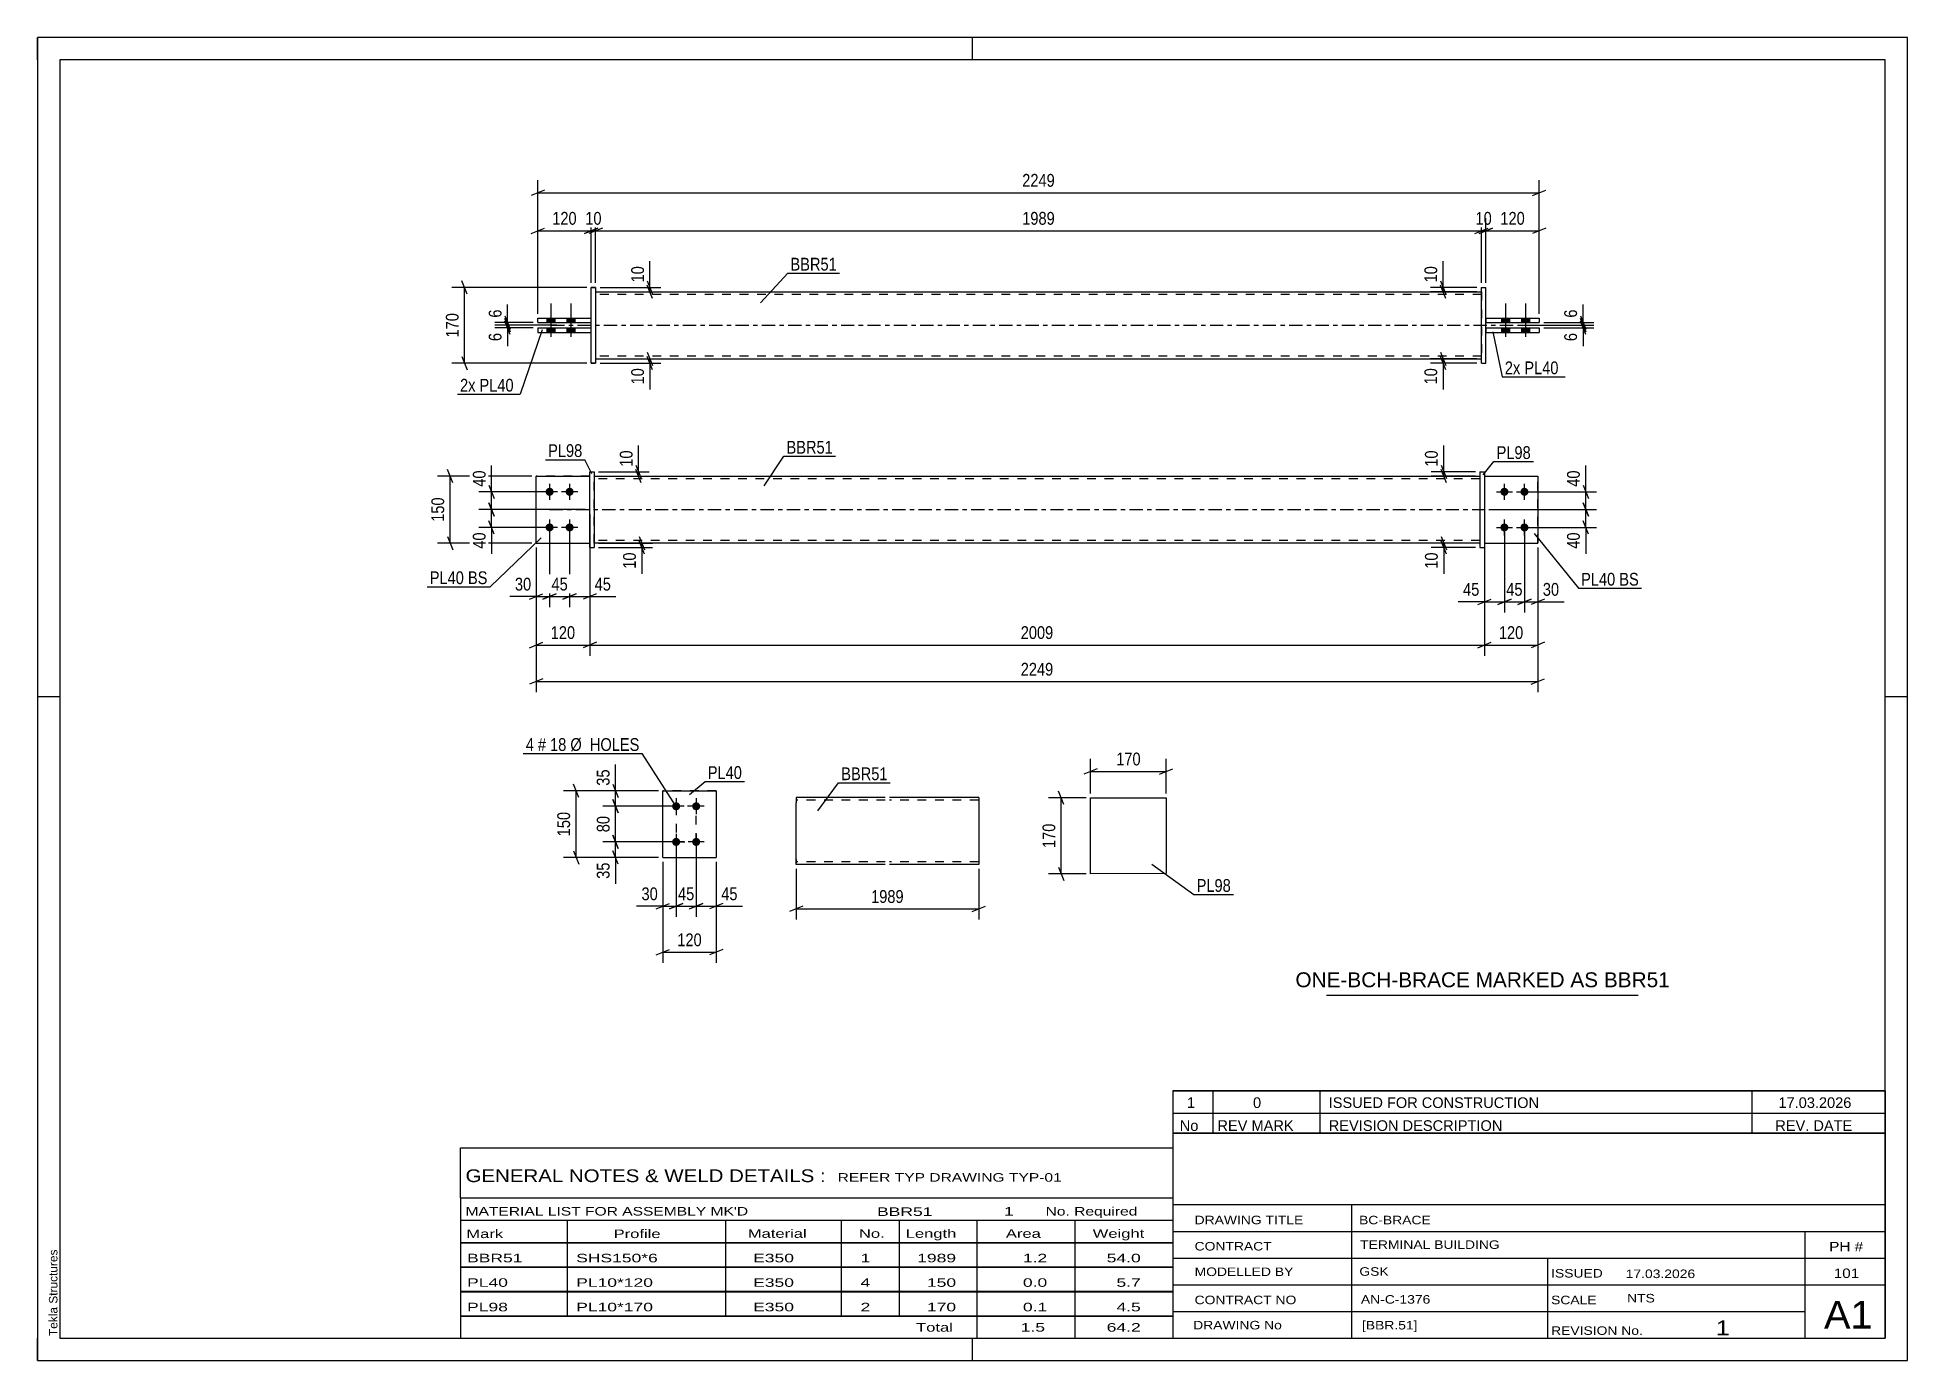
# Model space of a CAD drawing. Header units: millimetres. Extents: x 0 to 420, y 0 to 297.
import ezdxf

# ---------------------------------------------------------------- set-up
doc = ezdxf.new("R2010")
doc.units = ezdxf.units.MM
doc.linetypes.add('DXK_LINE_DOT2', pattern=[3.9198, 1.9599, -1.9599])
doc.linetypes.add('DXK_LINE_DOT3', pattern=[5.9187, 2.979, -0.9799, 0.9799, -0.9799])
doc.styles.add('Arial', font='ARIAL.TTF', dxfattribs={"height": 0.2})
doc.styles.add('Arial Narrow', font='ARIALN.TTF', dxfattribs={"height": 0.2})

# ---------------------------------------------------------------- blocks, each defined once
blk = doc.blocks.new('Unknown-580604892-1163')
at = {"color": 5, "linetype": 'Continuous'}
for p, q in [((420, 297), (0, 297)), ((0, 297), (0, 0)), ((0, 292), (0, 297)), ((210, 292), (210, 297)), ((420, 0), (420, 297)), ((415, 292), (5, 292)), ((5, 292), (5, 5)), ((415, 5), (415, 292)), ((5, 149), (0, 149)), ((420, 149), (415, 149)), ((0, 0), (0, 5)), ((5, 5), (415, 5)), ((210, 0), (210, 5)), ((0, 0), (420, 0))]:
    blk.add_line(p, q, dxfattribs=at)
at = {"color": 174, "linetype": 'Continuous', "style": 'Arial'}
blk.add_text('Tekla Structures', height=1.9102, rotation=90, dxfattribs=at).set_placement((4.5, 5.5))
blk = doc.blocks.new('Part-580604892-1818 - 1791')
at = {"color": 2, "linetype": 'Continuous'}
for p, q in [((124.03, 199.51), (125.03, 199.51)), ((124.03, 182.51), (124.03, 199.51)), ((125.03, 199.51), (125.03, 182.51)), ((124.03, 182.51), (125.03, 182.51)), ((124.03, 182.51), (124.03, 182.51))]:
    blk.add_line(p, q, dxfattribs=at)
at = {"color": 7, "linetype": 'DXK_LINE_DOT2'}
for p, q in [((124.03, 199.51), (125.03, 199.51)), ((124.03, 199.51), (124.03, 199.51)), ((125.03, 199.51), (125.03, 199.51)), ((124.03, 182.51), (125.03, 182.51))]:
    blk.add_line(p, q, dxfattribs=at)
blk = doc.blocks.new('Part-580604892-1823 - 1791')
at = {"color": 7, "linetype": 'DXK_LINE_DOT2'}
for p, q in [((324.95, 198.51), (324.95, 198.51)), ((324.95, 198.51), (324.95, 183.51)), ((324.95, 198.51), (336.95, 198.51)), ((324.95, 198.51), (336.95, 198.51)), ((336.95, 183.51), (336.95, 198.51)), ((324.95, 183.51), (336.95, 183.51)), ((324.95, 183.51), (336.95, 183.51)), ((336.95, 183.51), (336.95, 183.51))]:
    blk.add_line(p, q, dxfattribs=at)
blk = doc.blocks.new('Part-580604892-1803 - 1791')
at = {"color": 2, "linetype": 'Continuous'}
for p, q in [((323.95, 199.51), (323.95, 182.51)), ((323.95, 199.51), (324.95, 199.51)), ((324.95, 199.51), (324.95, 199.51)), ((324.95, 199.51), (324.95, 182.51)), ((323.95, 182.51), (324.95, 182.51))]:
    blk.add_line(p, q, dxfattribs=at)
at = {"color": 7, "linetype": 'DXK_LINE_DOT2'}
for p, q in [((323.95, 199.51), (324.95, 199.51)), ((323.95, 182.51), (324.95, 182.51))]:
    blk.add_line(p, q, dxfattribs=at)
blk = doc.blocks.new('Part-580604892-1808 - 1791')
at = {"color": 7, "linetype": 'DXK_LINE_DOT2'}
for p, q in [((112.03, 198.51), (124.03, 198.51)), ((124.03, 198.51), (112.03, 198.51)), ((112.03, 198.51), (112.03, 198.51)), ((112.03, 183.51), (112.03, 198.51)), ((124.03, 183.51), (124.03, 198.51)), ((112.03, 183.51), (124.03, 183.51)), ((112.03, 183.51), (124.03, 183.51)), ((124.03, 183.51), (124.03, 183.51))]:
    blk.add_line(p, q, dxfattribs=at)
blk = doc.blocks.new('Part-580604892-1813 - 1791')
at = {"color": 2, "linetype": 'Continuous'}
for p, q in [((112.03, 198.51), (124.03, 198.51)), ((112.03, 198.51), (112.03, 198.51)), ((112.03, 183.51), (112.03, 198.51)), ((112.03, 183.51), (124.03, 183.51)), ((112.03, 183.51), (112.03, 183.51))]:
    blk.add_line(p, q, dxfattribs=at)
at = {"color": 7, "linetype": 'DXK_LINE_DOT2'}
for p, q in [((124.03, 198.51), (112.03, 198.51)), ((112.03, 198.51), (112.03, 198.51)), ((124.03, 183.51), (124.03, 198.51)), ((112.03, 183.51), (124.03, 183.51)), ((124.03, 183.51), (124.03, 183.51))]:
    blk.add_line(p, q, dxfattribs=at)
blk = doc.blocks.new('Part-580604892-1828 - 1791')
at = {"color": 2, "linetype": 'Continuous'}
for p, q in [((125.03, 198.51), (323.95, 198.51)), ((323.95, 183.51), (125.03, 183.51))]:
    blk.add_line(p, q, dxfattribs=at)
at = {"color": 7, "linetype": 'DXK_LINE_DOT2'}
for p, q in [((125.03, 183.51), (125.03, 198.51)), ((323.95, 197.91), (125.03, 197.91)), ((323.95, 198.51), (323.95, 183.51)), ((323.95, 184.11), (125.03, 184.11))]:
    blk.add_line(p, q, dxfattribs=at)
at = {"color": 7, "linetype": 'DXK_LINE_DOT3'}
blk.add_line((115.03, 191.01), (333.95, 191.01), dxfattribs=at)
blk = doc.blocks.new('Bolt-580604892-1834 - 1791')
at = {"linetype": 'Continuous'}
for points in [[(329.45, 195.91), (329.64, 195.89), (329.82, 195.83), (329.98, 195.74), (330.12, 195.61), (330.23, 195.46), (330.31, 195.29), (330.35, 195.1), (330.35, 194.92), (330.31, 194.73), (330.23, 194.56), (330.12, 194.41), (329.98, 194.28), (329.82, 194.19), (329.64, 194.13), (329.45, 194.11), (329.27, 194.13), (329.09, 194.19), (328.92, 194.28), (328.78, 194.41), (328.67, 194.56), (328.6, 194.73), (328.56, 194.92), (328.56, 195.1), (328.6, 195.29), (328.67, 195.46), (328.78, 195.61), (328.92, 195.74), (329.09, 195.83), (329.27, 195.89)], [(333.95, 195.91), (334.14, 195.89), (334.32, 195.83), (334.48, 195.74), (334.62, 195.61), (334.73, 195.46), (334.81, 195.29), (334.85, 195.1), (334.85, 194.92), (334.81, 194.73), (334.73, 194.56), (334.62, 194.41), (334.48, 194.28), (334.32, 194.19), (334.14, 194.13), (333.95, 194.11), (333.77, 194.13), (333.59, 194.19), (333.42, 194.28), (333.28, 194.41), (333.17, 194.56), (333.1, 194.73), (333.06, 194.92), (333.06, 195.1), (333.1, 195.29), (333.17, 195.46), (333.28, 195.61), (333.42, 195.74), (333.59, 195.83), (333.77, 195.89)], [(329.45, 187.91), (329.64, 187.89), (329.82, 187.83), (329.98, 187.74), (330.12, 187.61), (330.23, 187.46), (330.31, 187.29), (330.35, 187.1), (330.35, 186.92), (330.31, 186.73), (330.23, 186.56), (330.12, 186.41), (329.98, 186.28), (329.82, 186.19), (329.64, 186.13), (329.45, 186.11), (329.27, 186.13), (329.09, 186.19), (328.92, 186.28), (328.78, 186.41), (328.67, 186.56), (328.6, 186.73), (328.56, 186.92), (328.56, 187.1), (328.6, 187.29), (328.67, 187.46), (328.78, 187.61), (328.92, 187.74), (329.09, 187.83), (329.27, 187.89)], [(333.95, 187.91), (334.14, 187.89), (334.32, 187.83), (334.48, 187.74), (334.62, 187.61), (334.73, 187.46), (334.81, 187.29), (334.85, 187.1), (334.85, 186.92), (334.81, 186.73), (334.73, 186.56), (334.62, 186.41), (334.48, 186.28), (334.32, 186.19), (334.14, 186.13), (333.95, 186.11), (333.77, 186.13), (333.59, 186.19), (333.42, 186.28), (333.28, 186.41), (333.17, 186.56), (333.1, 186.73), (333.06, 186.92), (333.06, 187.1), (333.1, 187.29), (333.17, 187.46), (333.28, 187.61), (333.42, 187.74), (333.59, 187.83), (333.77, 187.89)]]:
    blk.add_hatch(color=1, dxfattribs=at).paths.add_polyline_path(points)
at = {"color": 1, "linetype": 'Continuous'}
for p, q in [((327.65, 195.01), (331.25, 195.01)), ((329.45, 193.21), (329.45, 196.81)), ((332.15, 195.01), (335.75, 195.01)), ((333.95, 193.21), (333.95, 196.81)), ((327.65, 187.01), (331.25, 187.01)), ((329.45, 185.21), (329.45, 188.81)), ((332.15, 187.01), (335.75, 187.01)), ((333.95, 185.21), (333.95, 188.81))]:
    blk.add_line(p, q, dxfattribs=at)
blk = doc.blocks.new('Part-580604892-1839 - 1791')
at = {"color": 2, "linetype": 'Continuous'}
for p, q in [((324.95, 198.51), (336.95, 198.51)), ((336.95, 198.51), (336.95, 198.51)), ((336.95, 198.51), (336.95, 183.51)), ((324.95, 183.51), (336.95, 183.51)), ((336.95, 183.51), (336.95, 183.51))]:
    blk.add_line(p, q, dxfattribs=at)
at = {"color": 7, "linetype": 'DXK_LINE_DOT2'}
for p, q in [((324.95, 198.51), (324.95, 198.51)), ((324.95, 198.51), (324.95, 183.51)), ((324.95, 198.51), (336.95, 198.51)), ((324.95, 183.51), (336.95, 183.51))]:
    blk.add_line(p, q, dxfattribs=at)
blk = doc.blocks.new('Bolt-580604892-1840 - 1791')
at = {"linetype": 'Continuous'}
for points in [[(115.03, 195.91), (115.21, 195.89), (115.39, 195.83), (115.56, 195.74), (115.69, 195.61), (115.81, 195.46), (115.88, 195.29), (115.92, 195.1), (115.92, 194.92), (115.88, 194.73), (115.81, 194.56), (115.69, 194.41), (115.56, 194.28), (115.39, 194.19), (115.21, 194.13), (115.03, 194.11), (114.84, 194.13), (114.66, 194.19), (114.5, 194.28), (114.36, 194.41), (114.25, 194.56), (114.17, 194.73), (114.13, 194.92), (114.13, 195.1), (114.17, 195.29), (114.25, 195.46), (114.36, 195.61), (114.5, 195.74), (114.66, 195.83), (114.84, 195.89)], [(119.53, 195.91), (119.71, 195.89), (119.89, 195.83), (120.06, 195.74), (120.19, 195.61), (120.31, 195.46), (120.38, 195.29), (120.42, 195.1), (120.42, 194.92), (120.38, 194.73), (120.31, 194.56), (120.19, 194.41), (120.06, 194.28), (119.89, 194.19), (119.71, 194.13), (119.53, 194.11), (119.34, 194.13), (119.16, 194.19), (119, 194.28), (118.86, 194.41), (118.75, 194.56), (118.67, 194.73), (118.63, 194.92), (118.63, 195.1), (118.67, 195.29), (118.75, 195.46), (118.86, 195.61), (119, 195.74), (119.16, 195.83), (119.34, 195.89)], [(115.03, 187.91), (115.21, 187.89), (115.39, 187.83), (115.56, 187.74), (115.69, 187.61), (115.81, 187.46), (115.88, 187.29), (115.92, 187.1), (115.92, 186.92), (115.88, 186.73), (115.81, 186.56), (115.69, 186.41), (115.56, 186.28), (115.39, 186.19), (115.21, 186.13), (115.03, 186.11), (114.84, 186.13), (114.66, 186.19), (114.5, 186.28), (114.36, 186.41), (114.25, 186.56), (114.17, 186.73), (114.13, 186.92), (114.13, 187.1), (114.17, 187.29), (114.25, 187.46), (114.36, 187.61), (114.5, 187.74), (114.66, 187.83), (114.84, 187.89)], [(119.53, 187.91), (119.71, 187.89), (119.89, 187.83), (120.06, 187.74), (120.19, 187.61), (120.31, 187.46), (120.38, 187.29), (120.42, 187.1), (120.42, 186.92), (120.38, 186.73), (120.31, 186.56), (120.19, 186.41), (120.06, 186.28), (119.89, 186.19), (119.71, 186.13), (119.53, 186.11), (119.34, 186.13), (119.16, 186.19), (119, 186.28), (118.86, 186.41), (118.75, 186.56), (118.67, 186.73), (118.63, 186.92), (118.63, 187.1), (118.67, 187.29), (118.75, 187.46), (118.86, 187.61), (119, 187.74), (119.16, 187.83), (119.34, 187.89)]]:
    blk.add_hatch(color=1, dxfattribs=at).paths.add_polyline_path(points)
at = {"color": 1, "linetype": 'Continuous'}
for p, q in [((116.83, 195.01), (113.23, 195.01)), ((115.03, 196.81), (115.03, 193.21)), ((121.33, 195.01), (117.73, 195.01)), ((119.53, 196.81), (119.53, 193.21)), ((116.83, 187.01), (113.23, 187.01)), ((115.03, 188.81), (115.03, 185.21)), ((121.33, 187.01), (117.73, 187.01)), ((119.53, 188.81), (119.53, 185.21))]:
    blk.add_line(p, q, dxfattribs=at)
blk = doc.blocks.new('Bolt-580604892-2132 - 2128')
at = {"linetype": 'Continuous'}
for points in [[(114.47, 232.98), (116.27, 232.98), (116.27, 233.98), (114.47, 233.98)], [(114.47, 232.98), (116.27, 232.98), (116.27, 233.98), (114.47, 233.98)], [(114.47, 230.78), (116.27, 230.78), (116.27, 231.78), (114.47, 231.78)], [(114.47, 230.78), (116.27, 230.78), (116.27, 231.78), (114.47, 231.78)], [(118.97, 232.98), (120.77, 232.98), (120.77, 233.98), (118.97, 233.98)], [(118.97, 232.98), (120.77, 232.98), (120.77, 233.98), (118.97, 233.98)], [(118.97, 230.78), (120.77, 230.78), (120.77, 231.78), (118.97, 231.78)], [(118.97, 230.78), (120.77, 230.78), (120.77, 231.78), (118.97, 231.78)]]:
    blk.add_hatch(color=1, dxfattribs=at).paths.add_polyline_path(points)
at = {"color": 1, "linetype": 'Continuous'}
for p, q in [((115.37, 229.78), (115.37, 237.28)), ((115.37, 229.78), (115.37, 237.28)), ((119.87, 229.78), (119.87, 237.28)), ((119.87, 229.78), (119.87, 237.28)), ((114.47, 232.98), (114.47, 233.98)), ((114.47, 232.98), (114.47, 233.98)), ((114.47, 230.78), (114.47, 231.78)), ((114.47, 230.78), (114.47, 231.78)), ((116.27, 232.98), (116.27, 233.98)), ((116.27, 232.98), (116.27, 233.98)), ((116.27, 230.78), (116.27, 231.78)), ((116.27, 230.78), (116.27, 231.78)), ((118.97, 232.98), (118.97, 233.98)), ((118.97, 232.98), (118.97, 233.98)), ((118.97, 230.78), (118.97, 231.78)), ((118.97, 230.78), (118.97, 231.78)), ((120.77, 232.98), (120.77, 233.98)), ((120.77, 232.98), (120.77, 233.98)), ((120.77, 230.78), (120.77, 231.78)), ((120.77, 230.78), (120.77, 231.78))]:
    blk.add_line(p, q, dxfattribs=at)
blk = doc.blocks.new('Part-580604892-2138 - 2128')
at = {"color": 2, "linetype": 'Continuous'}
for p, q in [((125.37, 239.88), (324.29, 239.88)), ((125.37, 224.88), (324.29, 224.88))]:
    blk.add_line(p, q, dxfattribs=at)
at = {"color": 7, "linetype": 'DXK_LINE_DOT2'}
for p, q in [((125.37, 239.88), (125.37, 224.88)), ((324.29, 239.88), (324.29, 224.88)), ((324.29, 239.28), (125.37, 239.28)), ((324.29, 225.48), (125.37, 225.48))]:
    blk.add_line(p, q, dxfattribs=at)
at = {"color": 7, "linetype": 'DXK_LINE_DOT3'}
blk.add_line((115.37, 232.38), (334.29, 232.38), dxfattribs=at)
blk = doc.blocks.new('Part-580604892-2149 - 2128')
at = {"color": 2, "linetype": 'Continuous'}
for p, q in [((112.37, 231.78), (124.37, 231.78)), ((112.37, 231.78), (112.37, 230.78)), ((112.37, 230.78), (124.37, 230.78))]:
    blk.add_line(p, q, dxfattribs=at)
at = {"color": 7, "linetype": 'DXK_LINE_DOT2'}
for p, q in [((112.37, 231.78), (124.37, 231.78)), ((124.37, 230.78), (124.37, 231.78)), ((112.37, 230.78), (124.37, 230.78))]:
    blk.add_line(p, q, dxfattribs=at)
blk = doc.blocks.new('Bolt-580604892-2133 - 2128')
at = {"linetype": 'Continuous'}
for points in [[(330.69, 233.98), (328.89, 233.98), (328.89, 232.98), (330.69, 232.98)], [(330.69, 233.98), (328.89, 233.98), (328.89, 232.98), (330.69, 232.98)], [(330.69, 231.78), (328.89, 231.78), (328.89, 230.78), (330.69, 230.78)], [(330.69, 231.78), (328.89, 231.78), (328.89, 230.78), (330.69, 230.78)], [(335.19, 233.98), (333.39, 233.98), (333.39, 232.98), (335.19, 232.98)], [(335.19, 233.98), (333.39, 233.98), (333.39, 232.98), (335.19, 232.98)], [(335.19, 231.78), (333.39, 231.78), (333.39, 230.78), (335.19, 230.78)], [(335.19, 231.78), (333.39, 231.78), (333.39, 230.78), (335.19, 230.78)]]:
    blk.add_hatch(color=1, dxfattribs=at).paths.add_polyline_path(points)
at = {"color": 1, "linetype": 'Continuous'}
for p, q in [((329.79, 229.78), (329.79, 237.28)), ((329.79, 229.78), (329.79, 237.28)), ((334.29, 229.78), (334.29, 237.28)), ((334.29, 229.78), (334.29, 237.28)), ((328.89, 232.98), (328.89, 233.98)), ((328.89, 232.98), (328.89, 233.98)), ((328.89, 230.78), (328.89, 231.78)), ((328.89, 230.78), (328.89, 231.78)), ((330.69, 232.98), (330.69, 233.98)), ((330.69, 232.98), (330.69, 233.98)), ((330.69, 230.78), (330.69, 231.78)), ((330.69, 230.78), (330.69, 231.78)), ((333.39, 232.98), (333.39, 233.98)), ((333.39, 232.98), (333.39, 233.98)), ((333.39, 230.78), (333.39, 231.78)), ((333.39, 230.78), (333.39, 231.78)), ((335.19, 232.98), (335.19, 233.98)), ((335.19, 232.98), (335.19, 233.98)), ((335.19, 230.78), (335.19, 231.78)), ((335.19, 230.78), (335.19, 231.78))]:
    blk.add_line(p, q, dxfattribs=at)
blk = doc.blocks.new('Part-580604892-2139 - 2128')
at = {"color": 2, "linetype": 'Continuous'}
for p, q in [((324.29, 223.88), (324.29, 240.88)), ((324.29, 240.88), (325.29, 240.88)), ((325.29, 240.88), (325.29, 240.88)), ((325.29, 223.88), (325.29, 240.88)), ((324.29, 223.88), (324.29, 223.88)), ((324.29, 223.88), (325.29, 223.88))]:
    blk.add_line(p, q, dxfattribs=at)
at = {"color": 7, "linetype": 'DXK_LINE_DOT2'}
for p, q in [((324.29, 240.88), (325.29, 240.88)), ((325.29, 240.88), (325.29, 240.88)), ((324.29, 223.88), (325.29, 223.88))]:
    blk.add_line(p, q, dxfattribs=at)
blk = doc.blocks.new('Part-580604892-2144 - 2128')
at = {"color": 2, "linetype": 'Continuous'}
for p, q in [((112.37, 233.98), (124.37, 233.98)), ((112.37, 232.98), (112.37, 233.98)), ((112.37, 232.98), (124.37, 232.98))]:
    blk.add_line(p, q, dxfattribs=at)
at = {"color": 7, "linetype": 'DXK_LINE_DOT2'}
for p, q in [((112.37, 233.98), (124.37, 233.98)), ((112.37, 232.98), (124.37, 232.98)), ((124.37, 232.98), (124.37, 233.98))]:
    blk.add_line(p, q, dxfattribs=at)
blk = doc.blocks.new('Part-580604892-2150 - 2128')
at = {"color": 2, "linetype": 'Continuous'}
for p, q in [((124.37, 240.88), (125.37, 240.88)), ((124.37, 240.88), (124.37, 240.88)), ((124.37, 223.88), (124.37, 240.88)), ((125.37, 240.88), (125.37, 240.88)), ((125.37, 240.88), (125.37, 223.88)), ((125.37, 223.88), (124.37, 223.88)), ((124.37, 223.88), (124.37, 223.88)), ((125.37, 223.88), (125.37, 223.88))]:
    blk.add_line(p, q, dxfattribs=at)
at = {"color": 7, "linetype": 'DXK_LINE_DOT2'}
for p, q in [((125.37, 240.88), (124.37, 240.88)), ((124.37, 240.88), (124.37, 240.88)), ((124.37, 223.88), (125.37, 223.88))]:
    blk.add_line(p, q, dxfattribs=at)
blk = doc.blocks.new('Part-580604892-2155 - 2128')
at = {"color": 2, "linetype": 'Continuous'}
for p, q in [((325.29, 231.78), (337.29, 231.78)), ((337.29, 231.78), (337.29, 231.78)), ((337.29, 231.78), (337.29, 230.78)), ((325.29, 230.78), (337.29, 230.78))]:
    blk.add_line(p, q, dxfattribs=at)
at = {"color": 7, "linetype": 'DXK_LINE_DOT2'}
for p, q in [((325.29, 231.78), (325.29, 230.78)), ((325.29, 231.78), (337.29, 231.78)), ((325.29, 230.78), (337.29, 230.78))]:
    blk.add_line(p, q, dxfattribs=at)
blk = doc.blocks.new('Part-580604892-2160 - 2128')
at = {"color": 2, "linetype": 'Continuous'}
for p, q in [((325.29, 233.98), (337.29, 233.98)), ((325.29, 232.98), (337.29, 232.98)), ((337.29, 233.98), (337.29, 233.98)), ((337.29, 233.98), (337.29, 232.98))]:
    blk.add_line(p, q, dxfattribs=at)
at = {"color": 7, "linetype": 'DXK_LINE_DOT2'}
for p, q in [((325.29, 233.98), (325.29, 232.98)), ((325.29, 233.98), (337.29, 233.98)), ((325.29, 232.98), (337.29, 232.98)), ((337.29, 233.98), (337.29, 233.98))]:
    blk.add_line(p, q, dxfattribs=at)
blk = doc.blocks.new('Bolt-580604892-1444 - 1410')
at = {"linetype": 'Continuous'}
for points in [[(143.45, 123.52), (143.26, 123.54), (143.08, 123.6), (142.92, 123.69), (142.78, 123.82), (142.67, 123.97), (142.59, 124.14), (142.55, 124.32), (142.55, 124.51), (142.59, 124.7), (142.67, 124.87), (142.78, 125.02), (142.92, 125.15), (143.08, 125.24), (143.26, 125.3), (143.45, 125.32), (143.64, 125.3), (143.82, 125.24), (143.98, 125.15), (144.12, 125.02), (144.23, 124.87), (144.31, 124.7), (144.34, 124.51), (144.34, 124.32), (144.31, 124.14), (144.23, 123.97), (144.12, 123.82), (143.98, 123.69), (143.82, 123.6), (143.64, 123.54)], [(147.95, 123.52), (147.76, 123.54), (147.58, 123.6), (147.42, 123.69), (147.28, 123.82), (147.17, 123.97), (147.09, 124.14), (147.05, 124.32), (147.05, 124.51), (147.09, 124.7), (147.17, 124.87), (147.28, 125.02), (147.42, 125.15), (147.58, 125.24), (147.76, 125.3), (147.95, 125.32), (148.14, 125.3), (148.32, 125.24), (148.48, 125.15), (148.62, 125.02), (148.73, 124.87), (148.81, 124.7), (148.84, 124.51), (148.84, 124.32), (148.81, 124.14), (148.73, 123.97), (148.62, 123.82), (148.48, 123.69), (148.32, 123.6), (148.14, 123.54)], [(143.45, 115.52), (143.26, 115.54), (143.08, 115.6), (142.92, 115.69), (142.78, 115.82), (142.67, 115.97), (142.59, 116.14), (142.55, 116.32), (142.55, 116.51), (142.59, 116.7), (142.67, 116.87), (142.78, 117.02), (142.92, 117.15), (143.08, 117.24), (143.26, 117.3), (143.45, 117.32), (143.64, 117.3), (143.82, 117.24), (143.98, 117.15), (144.12, 117.02), (144.23, 116.87), (144.31, 116.7), (144.34, 116.51), (144.34, 116.32), (144.31, 116.14), (144.23, 115.97), (144.12, 115.82), (143.98, 115.69), (143.82, 115.6), (143.64, 115.54)], [(147.95, 115.52), (147.76, 115.54), (147.58, 115.6), (147.42, 115.69), (147.28, 115.82), (147.17, 115.97), (147.09, 116.14), (147.05, 116.32), (147.05, 116.51), (147.09, 116.7), (147.17, 116.87), (147.28, 117.02), (147.42, 117.15), (147.58, 117.24), (147.76, 117.3), (147.95, 117.32), (148.14, 117.3), (148.32, 117.24), (148.48, 117.15), (148.62, 117.02), (148.73, 116.87), (148.81, 116.7), (148.84, 116.51), (148.84, 116.32), (148.81, 116.14), (148.73, 115.97), (148.62, 115.82), (148.48, 115.69), (148.32, 115.6), (148.14, 115.54)]]:
    blk.add_hatch(color=1, dxfattribs=at).paths.add_polyline_path(points)
at = {"color": 1, "linetype": 'Continuous'}
for p, q in [((143.45, 126.22), (143.45, 122.62)), ((147.95, 126.22), (147.95, 122.62)), ((145.25, 124.42), (141.65, 124.42)), ((149.75, 124.42), (146.15, 124.42)), ((143.45, 118.22), (143.45, 114.62)), ((147.95, 118.22), (147.95, 114.62)), ((145.25, 116.42), (141.65, 116.42)), ((149.75, 116.42), (146.15, 116.42))]:
    blk.add_line(p, q, dxfattribs=at)
blk = doc.blocks.new('Part-580604892-1459 - 1410')
at = {"color": 2, "linetype": 'Continuous'}
for p, q in [((140.45, 127.92), (152.45, 127.92)), ((140.45, 127.92), (140.45, 127.92)), ((140.45, 112.92), (140.45, 127.92)), ((152.45, 127.92), (152.45, 127.92)), ((152.45, 127.92), (152.45, 112.92)), ((140.45, 112.92), (152.45, 112.92)), ((140.45, 112.92), (140.45, 112.92)), ((152.45, 112.92), (152.45, 112.92))]:
    blk.add_line(p, q, dxfattribs=at)
at = {"color": 7, "linetype": 'DXK_LINE_DOT2'}
for p, q in [((152.45, 127.92), (140.45, 127.92)), ((140.45, 112.92), (152.45, 112.92)), ((152.45, 112.92), (152.45, 112.92))]:
    blk.add_line(p, q, dxfattribs=at)
blk = doc.blocks.new('Part-580604892-1390 - 1374')
at = {"color": 2, "linetype": 'Continuous'}
for p, q in [((236.52, 126.29), (253.52, 126.3)), ((236.52, 109.29), (236.52, 126.29)), ((253.52, 126.3), (253.52, 109.3)), ((253.52, 109.3), (236.52, 109.29))]:
    blk.add_line(p, q, dxfattribs=at)
blk = doc.blocks.new('Part-580604892-1275 - 1255')
at = {"color": 2, "linetype": 'Continuous'}
for p, q in [((170.39, 126.38), (170.39, 125.18)), ((190.39, 126.38), (170.39, 126.38)), ((211.39, 126.38), (191.39, 126.38)), ((211.39, 126.38), (211.39, 111.38)), ((170.39, 112.58), (170.39, 125.18)), ((170.39, 111.47), (170.39, 112.58)), ((170.39, 111.38), (170.39, 111.47)), ((190.39, 111.38), (170.39, 111.38)), ((211.39, 111.38), (191.39, 111.38))]:
    blk.add_line(p, q, dxfattribs=at)
at = {"color": 7, "linetype": 'DXK_LINE_DOT2'}
for p, q in [((211.39, 126.29), (211.39, 126.38)), ((190.39, 125.78), (170.39, 125.78)), ((211.39, 125.78), (191.39, 125.78)), ((170.39, 112.58), (170.39, 111.73)), ((170.39, 111.98), (170.39, 112.03)), ((190.39, 111.98), (170.39, 111.98)), ((211.39, 111.98), (191.39, 111.98)), ((211.39, 111.98), (211.39, 112.03))]:
    blk.add_line(p, q, dxfattribs=at)
blk = doc.blocks.new('Rectangle-580604892-1568 - 1410')
at = {"color": 1, "linetype": 'DXK_LINE_DOT2'}
blk.add_lwpolyline([(143.45, 116.42), (147.95, 116.42), (147.95, 124.42), (143.45, 124.42), (143.45, 116.42)], close=True, dxfattribs=at)
blk = doc.blocks.new('StraightDimension-580604892-1926 - 1791')
at = {"color": 7, "linetype": 'Continuous'}
for p, q in [((334.95, 195.01), (350.13, 195.01)), ((347.13, 196.51), (348.33, 193.51)), ((347.73, 191.01), (347.73, 195.01)), ((325.95, 191.01), (350.13, 191.01)), ((348.33, 189.51), (347.13, 192.51))]:
    blk.add_line(p, q, dxfattribs=at)
at = {"color": 0}
blk.add_wipeout([(346.98, 200.39), (342.78, 200.39), (342.78, 195.54), (346.98, 195.54)], dxfattribs=at)
at = {"color": 7, "linetype": 'Continuous'}
blk.add_line((347.73, 195.01), (347.73, 200.92), dxfattribs=at)
blk.add_line((347.73, 195.01), (347.73, 200.92), dxfattribs=at)
at = {"color": 3, "style": 'Arial Narrow'}
blk.add_text('40', height=2.863, rotation=90.0002, dxfattribs=at).set_placement((346.38, 196.14))
blk = doc.blocks.new('StraightDimension-580604892-2015 - 1791')
at = {"color": 7, "linetype": 'Continuous'}
for p, q in [((119.53, 186.01), (119.53, 169.1)), ((124.03, 182.51), (124.03, 169.1)), ((118.03, 170.9), (121.03, 172.1)), ((119.53, 171.5), (124.03, 171.5)), ((125.53, 172.1), (122.53, 170.9))]:
    blk.add_line(p, q, dxfattribs=at)
at = {"color": 0}
blk.add_wipeout([(129.41, 172.25), (129.41, 176.45), (124.55, 176.45), (124.55, 172.25)], dxfattribs=at)
at = {"color": 7, "linetype": 'Continuous'}
blk.add_line((124.03, 171.5), (129.93, 171.5), dxfattribs=at)
blk.add_line((124.03, 171.5), (129.93, 171.5), dxfattribs=at)
at = {"color": 3, "style": 'Arial Narrow'}
blk.add_text('45', height=2.863, dxfattribs=at).set_placement((125.15, 172.85))
blk = doc.blocks.new('StraightDimension-580604892-1951 - 1791')
at = {"color": 7, "linetype": 'Continuous'}
for p, q in [((124.03, 190.01), (124.03, 158.22)), ((324.95, 182.51), (324.95, 158.22)), ((125.53, 161.22), (122.53, 160.02)), ((124.03, 160.62), (324.95, 160.62)), ((323.45, 160.02), (326.45, 161.22))]:
    blk.add_line(p, q, dxfattribs=at)
at = {"color": 0}
blk.add_wipeout([(228.75, 161.37), (228.75, 165.57), (220.23, 165.57), (220.23, 161.37)], dxfattribs=at)
at = {"color": 3, "style": 'Arial Narrow'}
blk.add_text('2009', height=2.863, dxfattribs=at).set_placement((220.83, 161.97))
blk = doc.blocks.new('StraightDimension-580604892-1867 - 1791')
at = {"color": 7, "linetype": 'Continuous'}
for p, q in [((329.45, 186.01), (329.45, 167.93)), ((333.95, 186.01), (333.95, 167.93)), ((327.95, 169.73), (330.95, 170.93)), ((329.45, 170.33), (333.95, 170.33)), ((335.45, 170.93), (332.45, 169.73))]:
    blk.add_line(p, q, dxfattribs=at)
at = {"color": 0}
blk.add_wipeout([(334.13, 171.08), (334.13, 175.28), (329.27, 175.28), (329.27, 171.08)], dxfattribs=at)
at = {"color": 3, "style": 'Arial Narrow'}
blk.add_text('45', height=2.863, dxfattribs=at).set_placement((329.87, 171.68))
blk = doc.blocks.new('StraightDimension-580604892-1936 - 1791')
at = {"color": 7, "linetype": 'Continuous'}
for p, q in [((124.03, 190.01), (124.03, 158.22)), ((112.03, 182.51), (112.03, 158.22)), ((110.53, 160.02), (113.53, 161.22)), ((112.03, 160.62), (124.03, 160.62)), ((125.53, 161.22), (122.53, 160.02))]:
    blk.add_line(p, q, dxfattribs=at)
at = {"color": 0}
blk.add_wipeout([(121.37, 161.37), (121.37, 165.57), (114.68, 165.57), (114.68, 161.37)], dxfattribs=at)
at = {"color": 3, "style": 'Arial Narrow'}
blk.add_text('120', height=2.863, dxfattribs=at).set_placement((115.28, 161.97))
blk = doc.blocks.new('StraightDimension-580604892-2032 - 1791')
at = {"color": 7, "linetype": 'Continuous'}
for p, q in [((111.03, 198.51), (89.84, 198.51)), ((93.29, 197.01), (92.09, 200.01)), ((92.69, 183.51), (92.69, 198.51)), ((92.09, 185.01), (93.29, 182.01)), ((111.03, 183.51), (89.84, 183.51))]:
    blk.add_line(p, q, dxfattribs=at)
at = {"color": 0}
blk.add_wipeout([(91.94, 194.35), (87.74, 194.35), (87.74, 187.67), (91.94, 187.67)], dxfattribs=at)
at = {"color": 3, "style": 'Arial Narrow'}
blk.add_text('150', height=2.863, rotation=90.0002, dxfattribs=at).set_placement((91.34, 188.27))
blk = doc.blocks.new('StraightDimension-580604892-1851 - 1791')
at = {"color": 7, "linetype": 'Continuous'}
for p, q in [((329.45, 186.01), (329.45, 167.93)), ((324.95, 182.51), (324.95, 167.93)), ((323.45, 169.73), (326.45, 170.93)), ((324.95, 170.33), (329.45, 170.33)), ((330.95, 170.93), (327.95, 169.73))]:
    blk.add_line(p, q, dxfattribs=at)
at = {"color": 0}
blk.add_wipeout([(324.43, 171.08), (324.43, 175.28), (319.57, 175.28), (319.57, 171.08)], dxfattribs=at)
at = {"color": 7, "linetype": 'Continuous'}
blk.add_line((324.95, 170.33), (319.05, 170.33), dxfattribs=at)
blk.add_line((324.95, 170.33), (319.05, 170.33), dxfattribs=at)
at = {"color": 3, "style": 'Arial Narrow'}
blk.add_text('45', height=2.863, dxfattribs=at).set_placement((320.17, 171.68))
blk = doc.blocks.new('StraightDimension-580604892-1880 - 1791')
at = {"color": 7, "linetype": 'Continuous'}
for p, q in [((333.95, 186.01), (333.95, 167.93)), ((336.95, 182.51), (336.95, 167.93)), ((332.45, 169.73), (335.45, 170.93)), ((333.95, 170.33), (336.95, 170.33)), ((338.45, 170.93), (335.45, 169.73))]:
    blk.add_line(p, q, dxfattribs=at)
at = {"color": 0}
blk.add_wipeout([(342.33, 171.08), (342.33, 175.28), (337.48, 175.28), (337.48, 171.08)], dxfattribs=at)
at = {"color": 7, "linetype": 'Continuous'}
blk.add_line((336.95, 170.33), (342.86, 170.33), dxfattribs=at)
blk.add_line((336.95, 170.33), (342.86, 170.33), dxfattribs=at)
at = {"color": 3, "style": 'Arial Narrow'}
blk.add_text('30', height=2.863, dxfattribs=at).set_placement((338.08, 171.68))
blk = doc.blocks.new('StraightDimension-580604892-1897 - 1791')
at = {"color": 7, "linetype": 'Continuous'}
for p, q in [((112.03, 182.51), (112.03, 150)), ((336.95, 182.51), (336.95, 150)), ((113.53, 153), (110.53, 151.8)), ((112.03, 152.4), (336.95, 152.4)), ((335.45, 151.8), (338.45, 153))]:
    blk.add_line(p, q, dxfattribs=at)
at = {"color": 0}
blk.add_wipeout([(228.75, 153.15), (228.75, 157.35), (220.23, 157.35), (220.23, 153.15)], dxfattribs=at)
at = {"color": 3, "style": 'Arial Narrow'}
blk.add_text('2249', height=2.863, dxfattribs=at).set_placement((220.83, 153.75))
blk = doc.blocks.new('StraightDimension-580604892-1917 - 1791')
at = {"color": 7, "linetype": 'Continuous'}
for p, q in [((325.95, 191.01), (350.13, 191.01)), ((347.13, 192.51), (348.33, 189.51)), ((347.73, 187.01), (347.73, 191.01)), ((334.95, 187.01), (350.13, 187.01)), ((348.33, 185.51), (347.13, 188.51))]:
    blk.add_line(p, q, dxfattribs=at)
at = {"color": 0}
blk.add_wipeout([(346.98, 186.49), (342.78, 186.49), (342.78, 181.63), (346.98, 181.63)], dxfattribs=at)
at = {"color": 7, "linetype": 'Continuous'}
blk.add_line((347.73, 187.01), (347.73, 181.1), dxfattribs=at)
blk.add_line((347.73, 187.01), (347.73, 181.1), dxfattribs=at)
at = {"color": 3, "style": 'Arial Narrow'}
blk.add_text('40', height=2.863, rotation=90.0002, dxfattribs=at).set_placement((346.38, 182.23))
blk = doc.blocks.new('StraightDimension-580604892-1966 - 1791')
at = {"color": 7, "linetype": 'Continuous'}
for p, q in [((324.95, 182.51), (324.95, 158.22)), ((336.95, 182.51), (336.95, 158.22)), ((323.45, 160.02), (326.45, 161.22)), ((324.95, 160.62), (336.95, 160.62)), ((338.45, 161.22), (335.45, 160.02))]:
    blk.add_line(p, q, dxfattribs=at)
at = {"color": 0}
blk.add_wipeout([(334.3, 161.37), (334.3, 165.57), (327.61, 165.57), (327.61, 161.37)], dxfattribs=at)
at = {"color": 3, "style": 'Arial Narrow'}
blk.add_text('120', height=2.863, dxfattribs=at).set_placement((328.21, 161.97))
blk = doc.blocks.new('StraightDimension-580604892-1986 - 1791')
at = {"color": 7, "linetype": 'Continuous'}
for p, q in [((115.03, 186.01), (115.03, 169.1)), ((112.03, 182.51), (112.03, 169.1)), ((110.53, 170.9), (113.53, 172.1)), ((112.03, 171.5), (115.03, 171.5)), ((116.53, 172.1), (113.53, 170.9))]:
    blk.add_line(p, q, dxfattribs=at)
at = {"color": 0}
blk.add_wipeout([(111.5, 172.25), (111.5, 176.45), (106.64, 176.45), (106.64, 172.25)], dxfattribs=at)
at = {"color": 7, "linetype": 'Continuous'}
blk.add_line((112.03, 171.5), (106.12, 171.5), dxfattribs=at)
blk.add_line((112.03, 171.5), (106.12, 171.5), dxfattribs=at)
at = {"color": 3, "style": 'Arial Narrow'}
blk.add_text('30', height=2.863, dxfattribs=at).set_placement((107.24, 172.85))
blk = doc.blocks.new('StraightDimension-580604892-2002 - 1791')
at = {"color": 7, "linetype": 'Continuous'}
for p, q in [((115.03, 186.01), (115.03, 169.1)), ((119.53, 186.01), (119.53, 169.1)), ((113.53, 170.9), (116.53, 172.1)), ((115.03, 171.5), (119.53, 171.5)), ((121.03, 172.1), (118.03, 170.9))]:
    blk.add_line(p, q, dxfattribs=at)
at = {"color": 0}
blk.add_wipeout([(119.7, 172.25), (119.7, 176.45), (114.85, 176.45), (114.85, 172.25)], dxfattribs=at)
at = {"color": 3, "style": 'Arial Narrow'}
blk.add_text('45', height=2.863, dxfattribs=at).set_placement((115.45, 172.85))
blk = doc.blocks.new('StraightDimension-580604892-2052 - 1791')
at = {"color": 7, "linetype": 'Continuous'}
for p, q in [((114.03, 195.01), (99.15, 195.01)), ((101.4, 196.51), (102.6, 193.51)), ((102, 191.01), (102, 195.01)), ((123.03, 191.01), (99.15, 191.01)), ((102.6, 189.51), (101.4, 192.51))]:
    blk.add_line(p, q, dxfattribs=at)
at = {"color": 0}
blk.add_wipeout([(101.25, 200.39), (97.05, 200.39), (97.05, 195.54), (101.25, 195.54)], dxfattribs=at)
at = {"color": 7, "linetype": 'Continuous'}
blk.add_line((102, 195.01), (102, 200.92), dxfattribs=at)
blk.add_line((102, 195.01), (102, 200.92), dxfattribs=at)
at = {"color": 3, "style": 'Arial Narrow'}
blk.add_text('40', height=2.863, rotation=90.0002, dxfattribs=at).set_placement((100.65, 196.14))
blk = doc.blocks.new('StraightDimension-580604892-2061 - 1791')
at = {"color": 7, "linetype": 'Continuous'}
for p, q in [((123.03, 191.01), (99.15, 191.01)), ((101.4, 192.51), (102.6, 189.51)), ((102, 187.01), (102, 191.01)), ((114.03, 187.01), (99.15, 187.01)), ((102.6, 185.51), (101.4, 188.51))]:
    blk.add_line(p, q, dxfattribs=at)
at = {"color": 0}
blk.add_wipeout([(101.25, 186.49), (97.05, 186.49), (97.05, 181.63), (101.25, 181.63)], dxfattribs=at)
at = {"color": 7, "linetype": 'Continuous'}
blk.add_line((102, 187.01), (102, 181.1), dxfattribs=at)
blk.add_line((102, 187.01), (102, 181.1), dxfattribs=at)
at = {"color": 3, "style": 'Arial Narrow'}
blk.add_text('40', height=2.863, rotation=90.0002, dxfattribs=at).set_placement((100.65, 182.23))
blk = doc.blocks.new('StraightDimension-580604892-3106 - 1791')
at = {"color": 7, "linetype": 'Continuous'}
for p, q in [((126.03, 199.51), (137.41, 199.51)), ((126.03, 198.51), (137.41, 198.51)), ((134.41, 201.01), (135.61, 198.01)), ((135.61, 197.01), (134.41, 200.01)), ((135.01, 198.51), (135.01, 199.51))]:
    blk.add_line(p, q, dxfattribs=at)
at = {"color": 0}
blk.add_wipeout([(134.26, 204.89), (130.06, 204.89), (130.06, 200.04), (134.26, 200.04)], dxfattribs=at)
at = {"color": 7, "linetype": 'Continuous'}
blk.add_line((135.01, 199.51), (135.01, 205.42), dxfattribs=at)
blk.add_line((135.01, 199.51), (135.01, 205.42), dxfattribs=at)
at = {"color": 3, "style": 'Arial Narrow'}
blk.add_text('10', height=2.863, rotation=90.0002, dxfattribs=at).set_placement((133.66, 200.64))
blk = doc.blocks.new('StraightDimension-580604892-3108 - 1791')
at = {"color": 7, "linetype": 'Continuous'}
for p, q in [((135.15, 185.01), (136.35, 182.01)), ((126.03, 183.51), (138.15, 183.51)), ((126.03, 182.51), (138.15, 182.51)), ((136.35, 181.01), (135.15, 184.01)), ((135.75, 182.51), (135.75, 183.51))]:
    blk.add_line(p, q, dxfattribs=at)
at = {"color": 0}
blk.add_wipeout([(135, 181.99), (130.8, 181.99), (130.8, 177.13), (135, 177.13)], dxfattribs=at)
at = {"color": 7, "linetype": 'Continuous'}
blk.add_line((135.75, 182.51), (135.75, 176.6), dxfattribs=at)
blk.add_line((135.75, 182.51), (135.75, 176.6), dxfattribs=at)
at = {"color": 3, "style": 'Arial Narrow'}
blk.add_text('10', height=2.863, rotation=90.0002, dxfattribs=at).set_placement((134.4, 177.73))
blk = doc.blocks.new('StraightDimension-580604892-3146 - 1791')
at = {"color": 7, "linetype": 'Continuous'}
for p, q in [((322.95, 199.51), (312.98, 199.51)), ((322.95, 198.51), (312.98, 198.51)), ((315.23, 201.01), (316.43, 198.01)), ((316.43, 197.01), (315.23, 200.01)), ((315.83, 198.51), (315.83, 199.51))]:
    blk.add_line(p, q, dxfattribs=at)
at = {"color": 0}
blk.add_wipeout([(315.08, 204.89), (310.88, 204.89), (310.88, 200.04), (315.08, 200.04)], dxfattribs=at)
at = {"color": 7, "linetype": 'Continuous'}
blk.add_line((315.83, 199.51), (315.83, 205.42), dxfattribs=at)
blk.add_line((315.83, 199.51), (315.83, 205.42), dxfattribs=at)
at = {"color": 3, "style": 'Arial Narrow'}
blk.add_text('10', height=2.863, rotation=90.0002, dxfattribs=at).set_placement((314.48, 200.64))
blk = doc.blocks.new('StraightDimension-580604892-3148 - 1791')
at = {"color": 7, "linetype": 'Continuous'}
for p, q in [((315.23, 185.01), (316.43, 182.01)), ((322.95, 183.51), (312.98, 183.51)), ((322.95, 182.51), (312.98, 182.51)), ((316.43, 181.01), (315.23, 184.01)), ((315.83, 182.51), (315.83, 183.51))]:
    blk.add_line(p, q, dxfattribs=at)
at = {"color": 0}
blk.add_wipeout([(315.08, 181.99), (310.88, 181.99), (310.88, 177.13), (315.08, 177.13)], dxfattribs=at)
at = {"color": 7, "linetype": 'Continuous'}
blk.add_line((315.83, 182.51), (315.83, 176.6), dxfattribs=at)
blk.add_line((315.83, 182.51), (315.83, 176.6), dxfattribs=at)
at = {"color": 3, "style": 'Arial Narrow'}
blk.add_text('10', height=2.863, rotation=90.0002, dxfattribs=at).set_placement((314.48, 177.73))
blk = doc.blocks.new('StraightDimension-580604892-2196 - 2128')
at = {"color": 7, "linetype": 'Continuous'}
for p, q in [((125.37, 241.88), (125.37, 256.46)), ((324.29, 241.88), (324.29, 256.46)), ((126.87, 254.21), (123.87, 253.01)), ((125.37, 253.61), (324.29, 253.61)), ((322.79, 253.01), (325.79, 254.21))]:
    blk.add_line(p, q, dxfattribs=at)
at = {"color": 0}
blk.add_wipeout([(229.09, 254.36), (229.09, 258.56), (220.57, 258.56), (220.57, 254.36)], dxfattribs=at)
at = {"color": 3, "style": 'Arial Narrow'}
blk.add_text('1989', height=2.863, dxfattribs=at).set_placement((221.17, 254.96))
blk = doc.blocks.new('StraightDimension-580604892-3182 - 2128')
at = {"color": 7, "linetype": 'Continuous'}
for p, q in [((126.37, 240.88), (139.97, 240.88)), ((126.37, 239.88), (139.97, 239.88)), ((136.97, 242.38), (138.17, 239.38)), ((138.17, 238.38), (136.97, 241.38)), ((137.57, 239.88), (137.57, 240.88))]:
    blk.add_line(p, q, dxfattribs=at)
at = {"color": 0}
blk.add_wipeout([(136.82, 246.26), (132.62, 246.26), (132.62, 241.4), (136.82, 241.4)], dxfattribs=at)
at = {"color": 7, "linetype": 'Continuous'}
blk.add_line((137.57, 240.88), (137.57, 246.79), dxfattribs=at)
blk.add_line((137.57, 240.88), (137.57, 246.79), dxfattribs=at)
at = {"color": 3, "style": 'Arial Narrow'}
blk.add_text('10', height=2.863, rotation=90.0002, dxfattribs=at).set_placement((136.22, 242))
blk = doc.blocks.new('StraightDimension-580604892-3273 - 2128')
at = {"color": 7, "linetype": 'Continuous'}
for p, q in [((112.37, 234.98), (112.37, 264.99)), ((337.29, 234.98), (337.29, 264.99)), ((113.87, 262.74), (110.87, 261.54)), ((112.37, 262.14), (337.29, 262.14)), ((335.79, 261.54), (338.79, 262.74))]:
    blk.add_line(p, q, dxfattribs=at)
at = {"color": 0}
blk.add_wipeout([(229.09, 262.89), (229.09, 267.09), (220.57, 267.09), (220.57, 262.89)], dxfattribs=at)
at = {"color": 3, "style": 'Arial Narrow'}
blk.add_text('2249', height=2.863, dxfattribs=at).set_placement((221.17, 263.49))
blk = doc.blocks.new('StraightDimension-580604892-2213 - 2128')
at = {"color": 7, "linetype": 'Continuous'}
for p, q in [((112.37, 234.98), (112.37, 256.46)), ((124.37, 241.88), (124.37, 256.46)), ((110.87, 253.01), (113.87, 254.21)), ((112.37, 253.61), (124.37, 253.61)), ((125.87, 254.21), (122.87, 253.01))]:
    blk.add_line(p, q, dxfattribs=at)
at = {"color": 0}
blk.add_wipeout([(121.71, 254.36), (121.71, 258.56), (115.02, 258.56), (115.02, 254.36)], dxfattribs=at)
at = {"color": 3, "style": 'Arial Narrow'}
blk.add_text('120', height=2.863, dxfattribs=at).set_placement((115.62, 254.96))
blk = doc.blocks.new('StraightDimension-580604892-2172 - 2128')
at = {"color": 7, "linetype": 'Continuous'}
for p, q in [((123.37, 240.88), (93.09, 240.88)), ((96.54, 239.38), (95.34, 242.38)), ((95.94, 223.88), (95.94, 240.88)), ((123.37, 223.88), (93.09, 223.88)), ((95.34, 225.38), (96.54, 222.38))]:
    blk.add_line(p, q, dxfattribs=at)
at = {"color": 0}
blk.add_wipeout([(95.19, 235.72), (90.99, 235.72), (90.99, 229.04), (95.19, 229.04)], dxfattribs=at)
at = {"color": 3, "style": 'Arial Narrow'}
blk.add_text('170', height=2.863, rotation=90.0002, dxfattribs=at).set_placement((94.59, 229.64))
blk = doc.blocks.new('StraightDimension-580604892-2204 - 2128')
at = {"color": 7, "linetype": 'Continuous'}
for p, q in [((124.37, 241.88), (124.37, 256.46)), ((125.37, 241.88), (125.37, 256.46)), ((122.87, 253.01), (125.87, 254.21)), ((126.87, 254.21), (123.87, 253.01)), ((124.37, 253.61), (125.37, 253.61))]:
    blk.add_line(p, q, dxfattribs=at)
at = {"color": 0}
blk.add_wipeout([(127.29, 254.36), (127.29, 258.56), (122.44, 258.56), (122.44, 254.36)], dxfattribs=at)
at = {"color": 3, "style": 'Arial Narrow'}
blk.add_text('10', height=2.863, dxfattribs=at).set_placement((123.04, 254.96))
blk = doc.blocks.new('StraightDimension-580604892-2223 - 2128')
at = {"color": 7, "linetype": 'Continuous'}
for p, q in [((324.29, 241.88), (324.29, 256.46)), ((325.29, 241.88), (325.29, 256.46)), ((322.79, 253.01), (325.79, 254.21)), ((326.79, 254.21), (323.79, 253.01)), ((324.29, 253.61), (325.29, 253.61))]:
    blk.add_line(p, q, dxfattribs=at)
at = {"color": 0}
blk.add_wipeout([(327.22, 254.36), (327.22, 258.56), (322.36, 258.56), (322.36, 254.36)], dxfattribs=at)
at = {"color": 3, "style": 'Arial Narrow'}
blk.add_text('10', height=2.863, dxfattribs=at).set_placement((322.96, 254.96))
blk = doc.blocks.new('StraightDimension-580604892-2232 - 2128')
at = {"color": 7, "linetype": 'Continuous'}
for p, q in [((325.29, 241.88), (325.29, 256.46)), ((337.29, 234.98), (337.29, 256.46)), ((323.79, 253.01), (326.79, 254.21)), ((325.29, 253.61), (337.29, 253.61)), ((338.79, 254.21), (335.79, 253.01))]:
    blk.add_line(p, q, dxfattribs=at)
at = {"color": 0}
blk.add_wipeout([(334.63, 254.36), (334.63, 258.56), (327.95, 258.56), (327.95, 254.36)], dxfattribs=at)
at = {"color": 3, "style": 'Arial Narrow'}
blk.add_text('120', height=2.863, dxfattribs=at).set_placement((328.55, 254.96))
blk = doc.blocks.new('StraightDimension-580604892-2264 - 2128')
at = {"color": 7, "linetype": 'Continuous'}
for p, q in [((333.04, 232.38), (349.51, 232.38)), ((338.29, 232.98), (349.51, 232.98)), ((346.51, 234.48), (347.71, 231.48)), ((347.71, 230.88), (346.51, 233.88)), ((347.11, 232.38), (347.11, 232.98))]:
    blk.add_line(p, q, dxfattribs=at)
at = {"color": 0}
blk.add_wipeout([(346.36, 236.53), (342.16, 236.53), (342.16, 233.5), (346.36, 233.5)], dxfattribs=at)
at = {"color": 7, "linetype": 'Continuous'}
blk.add_line((347.11, 232.98), (347.11, 237.06), dxfattribs=at)
blk.add_line((347.11, 232.98), (347.11, 237.06), dxfattribs=at)
at = {"color": 3, "style": 'Arial Narrow'}
blk.add_text('6', height=2.86, rotation=90.0002, dxfattribs=at).set_placement((345.76, 234.1))
blk = doc.blocks.new('StraightDimension-580604892-2273 - 2128')
at = {"color": 7, "linetype": 'Continuous'}
for p, q in [((333.04, 232.38), (349.51, 232.38)), ((338.29, 231.78), (349.51, 231.78)), ((346.51, 233.88), (347.71, 230.88)), ((347.71, 230.28), (346.51, 233.28)), ((347.11, 231.78), (347.11, 232.38))]:
    blk.add_line(p, q, dxfattribs=at)
at = {"color": 0}
blk.add_wipeout([(346.36, 231.25), (342.16, 231.25), (342.16, 228.23), (346.36, 228.23)], dxfattribs=at)
at = {"color": 7, "linetype": 'Continuous'}
blk.add_line((347.11, 231.78), (347.11, 227.7), dxfattribs=at)
blk.add_line((347.11, 231.78), (347.11, 227.7), dxfattribs=at)
at = {"color": 3, "style": 'Arial Narrow'}
blk.add_text('6', height=2.86, rotation=90.0002, dxfattribs=at).set_placement((345.76, 228.83))
blk = doc.blocks.new('StraightDimension-580604892-2293 - 2128')
at = {"color": 7, "linetype": 'Continuous'}
for p, q in [((116.62, 232.38), (102.72, 232.38)), ((111.37, 231.78), (102.72, 231.78)), ((104.97, 233.88), (106.17, 230.88)), ((106.17, 230.28), (104.97, 233.28)), ((105.57, 231.78), (105.57, 232.38))]:
    blk.add_line(p, q, dxfattribs=at)
at = {"color": 0}
blk.add_wipeout([(104.82, 231.25), (100.62, 231.25), (100.62, 228.23), (104.82, 228.23)], dxfattribs=at)
at = {"color": 7, "linetype": 'Continuous'}
blk.add_line((105.57, 231.78), (105.57, 227.7), dxfattribs=at)
blk.add_line((105.57, 231.78), (105.57, 227.7), dxfattribs=at)
at = {"color": 3, "style": 'Arial Narrow'}
blk.add_text('6', height=2.86, rotation=90.0002, dxfattribs=at).set_placement((104.22, 228.83))
blk = doc.blocks.new('StraightDimension-580604892-2303 - 2128')
at = {"color": 7, "linetype": 'Continuous'}
for p, q in [((111.37, 232.98), (102.72, 232.98)), ((116.62, 232.38), (102.72, 232.38)), ((104.97, 234.48), (106.17, 231.48)), ((106.17, 230.88), (104.97, 233.88)), ((105.57, 232.38), (105.57, 232.98))]:
    blk.add_line(p, q, dxfattribs=at)
at = {"color": 0}
blk.add_wipeout([(104.82, 236.53), (100.62, 236.53), (100.62, 233.5), (104.82, 233.5)], dxfattribs=at)
at = {"color": 7, "linetype": 'Continuous'}
blk.add_line((105.57, 232.98), (105.57, 237.06), dxfattribs=at)
blk.add_line((105.57, 232.98), (105.57, 237.06), dxfattribs=at)
at = {"color": 3, "style": 'Arial Narrow'}
blk.add_text('6', height=2.86, rotation=90.0002, dxfattribs=at).set_placement((104.22, 234.1))
blk = doc.blocks.new('StraightDimension-580604892-3184 - 2128')
at = {"color": 7, "linetype": 'Continuous'}
for p, q in [((126.37, 224.88), (139.97, 224.88)), ((126.37, 223.88), (139.97, 223.88)), ((136.97, 226.38), (138.17, 223.38)), ((138.17, 222.38), (136.97, 225.38)), ((137.57, 223.88), (137.57, 224.88))]:
    blk.add_line(p, q, dxfattribs=at)
at = {"color": 0}
blk.add_wipeout([(136.82, 223.35), (132.62, 223.35), (132.62, 218.5), (136.82, 218.5)], dxfattribs=at)
at = {"color": 7, "linetype": 'Continuous'}
blk.add_line((137.57, 223.88), (137.57, 217.97), dxfattribs=at)
blk.add_line((137.57, 223.88), (137.57, 217.97), dxfattribs=at)
at = {"color": 3, "style": 'Arial Narrow'}
blk.add_text('10', height=2.863, rotation=90.0002, dxfattribs=at).set_placement((136.22, 219.1))
blk = doc.blocks.new('StraightDimension-580604892-3233 - 2128')
at = {"color": 7, "linetype": 'Continuous'}
for p, q in [((323.29, 240.88), (312.85, 240.88)), ((323.29, 239.88), (312.85, 239.88)), ((315.1, 242.38), (316.3, 239.38)), ((316.3, 238.38), (315.1, 241.38)), ((315.7, 239.88), (315.7, 240.88))]:
    blk.add_line(p, q, dxfattribs=at)
at = {"color": 0}
blk.add_wipeout([(314.95, 246.26), (310.75, 246.26), (310.75, 241.4), (314.95, 241.4)], dxfattribs=at)
at = {"color": 7, "linetype": 'Continuous'}
blk.add_line((315.7, 240.88), (315.7, 246.79), dxfattribs=at)
blk.add_line((315.7, 240.88), (315.7, 246.79), dxfattribs=at)
at = {"color": 3, "style": 'Arial Narrow'}
blk.add_text('10', height=2.863, rotation=90.0002, dxfattribs=at).set_placement((314.35, 242))
blk = doc.blocks.new('StraightDimension-580604892-3235 - 2128')
at = {"color": 7, "linetype": 'Continuous'}
for p, q in [((323.29, 224.88), (312.85, 224.88)), ((323.29, 223.88), (312.85, 223.88)), ((315.1, 226.38), (316.3, 223.38)), ((316.3, 222.38), (315.1, 225.38)), ((315.7, 223.88), (315.7, 224.88))]:
    blk.add_line(p, q, dxfattribs=at)
at = {"color": 0}
blk.add_wipeout([(314.95, 223.35), (310.75, 223.35), (310.75, 218.5), (314.95, 218.5)], dxfattribs=at)
at = {"color": 7, "linetype": 'Continuous'}
blk.add_line((315.7, 223.88), (315.7, 217.97), dxfattribs=at)
blk.add_line((315.7, 223.88), (315.7, 217.97), dxfattribs=at)
at = {"color": 3, "style": 'Arial Narrow'}
blk.add_text('10', height=2.863, rotation=90.0002, dxfattribs=at).set_placement((314.35, 219.1))
blk = doc.blocks.new('StraightDimension-580604892-1491 - 1410')
at = {"color": 7, "linetype": 'Continuous'}
for p, q in [((143.45, 115.42), (143.45, 99.59)), ((147.95, 115.42), (147.95, 99.59)), ((141.95, 101.39), (144.95, 102.59)), ((143.45, 101.99), (147.95, 101.99)), ((149.45, 102.59), (146.45, 101.39))]:
    blk.add_line(p, q, dxfattribs=at)
at = {"color": 0}
blk.add_wipeout([(148.13, 102.74), (148.13, 106.94), (143.27, 106.94), (143.27, 102.74)], dxfattribs=at)
at = {"color": 3, "style": 'Arial Narrow'}
blk.add_text('45', height=2.863, dxfattribs=at).set_placement((143.87, 103.34))
blk = doc.blocks.new('StraightDimension-580604892-1461 - 1410')
at = {"color": 7, "linetype": 'Continuous'}
for p, q in [((140.45, 111.92), (140.45, 89.26)), ((152.45, 111.92), (152.45, 89.26)), ((138.95, 91.06), (141.95, 92.26)), ((140.45, 91.66), (152.45, 91.66)), ((153.95, 92.26), (150.95, 91.06))]:
    blk.add_line(p, q, dxfattribs=at)
at = {"color": 0}
blk.add_wipeout([(149.79, 92.41), (149.79, 96.61), (143.11, 96.61), (143.11, 92.41)], dxfattribs=at)
at = {"color": 3, "style": 'Arial Narrow'}
blk.add_text('120', height=2.863, dxfattribs=at).set_placement((143.71, 93.01))
blk = doc.blocks.new('StraightDimension-580604892-1478 - 1410')
at = {"color": 7, "linetype": 'Continuous'}
for p, q in [((147.95, 115.42), (147.95, 99.59)), ((152.45, 111.92), (152.45, 99.59)), ((146.45, 101.39), (149.45, 102.59)), ((147.95, 101.99), (152.45, 101.99)), ((153.95, 102.59), (150.95, 101.39))]:
    blk.add_line(p, q, dxfattribs=at)
at = {"color": 0}
blk.add_wipeout([(157.83, 102.74), (157.83, 106.94), (152.97, 106.94), (152.97, 102.74)], dxfattribs=at)
at = {"color": 7, "linetype": 'Continuous'}
blk.add_line((152.45, 101.99), (158.36, 101.99), dxfattribs=at)
blk.add_line((152.45, 101.99), (158.36, 101.99), dxfattribs=at)
at = {"color": 3, "style": 'Arial Narrow'}
blk.add_text('45', height=2.863, dxfattribs=at).set_placement((153.57, 103.34))
blk = doc.blocks.new('StraightDimension-580604892-1501 - 1410')
at = {"color": 7, "linetype": 'Continuous'}
for p, q in [((143.45, 115.42), (143.45, 99.59)), ((140.45, 111.92), (140.45, 99.59)), ((138.95, 101.39), (141.95, 102.59)), ((140.45, 101.99), (143.45, 101.99)), ((144.95, 102.59), (141.95, 101.39))]:
    blk.add_line(p, q, dxfattribs=at)
at = {"color": 0}
blk.add_wipeout([(139.92, 102.74), (139.92, 106.94), (135.07, 106.94), (135.07, 102.74)], dxfattribs=at)
at = {"color": 7, "linetype": 'Continuous'}
blk.add_line((140.45, 101.99), (134.54, 101.99), dxfattribs=at)
blk.add_line((140.45, 101.99), (134.54, 101.99), dxfattribs=at)
at = {"color": 3, "style": 'Arial Narrow'}
blk.add_text('30', height=2.863, dxfattribs=at).set_placement((135.67, 103.34))
blk = doc.blocks.new('StraightDimension-580604892-1515 - 1410')
at = {"color": 7, "linetype": 'Continuous'}
for p, q in [((139.45, 127.92), (118.12, 127.92)), ((121.57, 126.42), (120.37, 129.42)), ((120.97, 112.92), (120.97, 127.92)), ((120.37, 114.42), (121.57, 111.42)), ((139.45, 112.92), (118.12, 112.92))]:
    blk.add_line(p, q, dxfattribs=at)
at = {"color": 0}
blk.add_wipeout([(120.22, 123.76), (116.02, 123.76), (116.02, 117.08), (120.22, 117.08)], dxfattribs=at)
at = {"color": 3, "style": 'Arial Narrow'}
blk.add_text('150', height=2.863, rotation=90.0002, dxfattribs=at).set_placement((119.62, 117.68))
blk = doc.blocks.new('StraightDimension-580604892-1532 - 1410')
at = {"color": 7, "linetype": 'Continuous'}
for p, q in [((129.24, 117.92), (130.44, 114.92)), ((142.45, 116.42), (126.99, 116.42)), ((130.44, 111.42), (129.24, 114.42)), ((129.84, 112.92), (129.84, 116.42)), ((139.45, 112.92), (126.99, 112.92))]:
    blk.add_line(p, q, dxfattribs=at)
at = {"color": 0}
blk.add_wipeout([(129.09, 112.39), (124.89, 112.39), (124.89, 107.54), (129.09, 107.54)], dxfattribs=at)
at = {"color": 7, "linetype": 'Continuous'}
blk.add_line((129.84, 112.92), (129.84, 107.01), dxfattribs=at)
blk.add_line((129.84, 112.92), (129.84, 107.01), dxfattribs=at)
at = {"color": 3, "style": 'Arial Narrow'}
blk.add_text('35', height=2.863, rotation=90.0002, dxfattribs=at).set_placement((128.49, 108.14))
blk = doc.blocks.new('StraightDimension-580604892-1545 - 1410')
at = {"color": 7, "linetype": 'Continuous'}
for p, q in [((142.45, 124.42), (126.99, 124.42)), ((129.24, 125.92), (130.44, 122.92)), ((129.84, 116.42), (129.84, 124.42)), ((130.44, 114.92), (129.24, 117.92)), ((142.45, 116.42), (126.99, 116.42))]:
    blk.add_line(p, q, dxfattribs=at)
at = {"color": 0}
blk.add_wipeout([(129.09, 122.85), (124.89, 122.85), (124.89, 117.99), (129.09, 117.99)], dxfattribs=at)
at = {"color": 3, "style": 'Arial Narrow'}
blk.add_text('80', height=2.863, rotation=90.0002, dxfattribs=at).set_placement((128.49, 118.59))
blk = doc.blocks.new('StraightDimension-580604892-1555 - 1410')
at = {"color": 7, "linetype": 'Continuous'}
for p, q in [((139.45, 127.92), (126.99, 127.92)), ((129.24, 129.42), (130.44, 126.42)), ((129.84, 124.42), (129.84, 127.92)), ((142.45, 124.42), (126.99, 124.42)), ((130.44, 122.92), (129.24, 125.92))]:
    blk.add_line(p, q, dxfattribs=at)
at = {"color": 0}
blk.add_wipeout([(129.09, 133.3), (124.89, 133.3), (124.89, 128.44), (129.09, 128.44)], dxfattribs=at)
at = {"color": 7, "linetype": 'Continuous'}
blk.add_line((129.84, 127.92), (129.84, 133.82), dxfattribs=at)
blk.add_line((129.84, 127.92), (129.84, 133.82), dxfattribs=at)
at = {"color": 3, "style": 'Arial Narrow'}
blk.add_text('35', height=2.863, rotation=90.0002, dxfattribs=at).set_placement((128.49, 129.04))
blk = doc.blocks.new('StraightDimension-580604892-1402 - 1374')
at = {"color": 7, "linetype": 'Continuous'}
for p, q in [((236.52, 127.29), (236.52, 135.1)), ((253.52, 127.3), (253.52, 135.1)), ((238.02, 132.85), (235.02, 131.65)), ((236.52, 132.25), (253.52, 132.25)), ((252.02, 131.65), (255.02, 132.85))]:
    blk.add_line(p, q, dxfattribs=at)
at = {"color": 0}
blk.add_wipeout([(248.36, 133), (248.36, 137.2), (241.68, 137.2), (241.68, 133)], dxfattribs=at)
at = {"color": 3, "style": 'Arial Narrow'}
blk.add_text('170', height=2.863, dxfattribs=at).set_placement((242.28, 133.6))
blk = doc.blocks.new('StraightDimension-580604892-1392 - 1374')
at = {"color": 7, "linetype": 'Continuous'}
for p, q in [((235.52, 126.29), (227.09, 126.29)), ((230.54, 124.79), (229.34, 127.79)), ((229.94, 109.29), (229.94, 126.29)), ((235.52, 109.29), (227.09, 109.29)), ((229.34, 110.79), (230.54, 107.79))]:
    blk.add_line(p, q, dxfattribs=at)
at = {"color": 0}
blk.add_wipeout([(229.19, 121.14), (224.99, 121.14), (224.99, 114.45), (229.19, 114.45)], dxfattribs=at)
at = {"color": 3, "style": 'Arial Narrow'}
blk.add_text('170', height=2.863, rotation=90.0002, dxfattribs=at).set_placement((228.59, 115.05))
blk = doc.blocks.new('StraightDimension-580604892-1353 - 1255')
at = {"color": 7, "linetype": 'Continuous'}
for p, q in [((170.39, 110.38), (170.39, 98.98)), ((211.39, 110.38), (211.39, 98.98)), ((171.89, 101.98), (168.89, 100.78)), ((170.39, 101.38), (211.39, 101.38)), ((209.89, 100.78), (212.89, 101.98))]:
    blk.add_line(p, q, dxfattribs=at)
at = {"color": 0}
blk.add_wipeout([(195.15, 102.13), (195.15, 106.33), (186.63, 106.33), (186.63, 102.13)], dxfattribs=at)
at = {"color": 3, "style": 'Arial Narrow'}
blk.add_text('1989', height=2.863, dxfattribs=at).set_placement((187.23, 102.73))
blk = doc.blocks.new('Unknown-580604892-3879')
at = {"color": 7, "linetype": 'Continuous'}
for p, q in [((255, 51.05), (255, 5)), ((255, 51.05), (415, 51.05)), ((415, 51), (415, 5)), ((255, 35), (415, 35)), ((295.14, 35), (295.14, 5)), ((255, 29), (415, 29)), ((397, 5.05), (397, 29.05)), ((255, 23), (415, 23)), ((339.14, 23), (339.14, 5)), ((255, 17), (415, 17)), ((255, 11), (397, 11)), ((255, 5), (415, 5))]:
    blk.add_line(p, q, dxfattribs=at)
at = {"color": 7, "style": 'Arial Narrow'}
for s, height, width, p in [('DRAWING TITLE', 1.9089, 1.425378, (259.88, 30.61)), ('BC-BRACE', 1.909, 1.425378, (296.81, 30.59)), ('CONTRACT', 1.909, 1.425378, (259.88, 24.71)), ('TERMINAL BUILDING', 1.9089, 1.425378, (297.06, 25.07)), ('MODELLED BY', 1.9089, 1.425378, (259.88, 18.98)), ('GSK', 1.909, 1.425378, (296.88, 19.04)), ('ISSUED', 1.909, 1.425378, (339.94, 18.64)), ('17.03.2026', 1.909, 1.425378, (356.69, 18.52)), ('CONTRACT NO', 1.9089, 1.425378, (259.88, 12.66)), ('AN-C-1376', 1.909, 1.425378, (297.23, 12.78)), ('SCALE', 1.909, 1.425378, (339.94, 12.65)), ('A1', 6.204, 1.25, (401.24, 7.2)), ('DRAWING No', 1.909, 1.425378, (259.56, 7)), ('[BBR.51]', 1.909, 1.425378, (297.46, 6.99)), ('1', 3.34, 1.5, (376.91, 5.68)), ('REVISION No.', 1.9089, 1.425378, (339.94, 5.77))]:
    blk.add_text(s, height=height, dxfattribs=dict(at, width=width)).set_placement(p)
at = {"color": 7, "linetype": 'Continuous', "style": 'Arial Narrow'}
for s, height, width, p in [('PH #', 2.1, 1.42538, (402.4, 24.55)), ('101', 2.1, 1.42538, (403.41, 18.55)), ('NTS', 1.909, 1.425378, (357, 13.05))]:
    blk.add_text(s, height=height, dxfattribs=dict(at, width=width)).set_placement(p)
blk = doc.blocks.new('Unknown-580604892-3880')
at = {"color": 7, "linetype": 'Continuous'}
for p, q in [((255, 60.55), (415, 60.55)), ((415, 60.55), (255, 60.55)), ((255, 60.55), (255, 55.55)), ((264, 60.55), (264, 55.55)), ((288, 60.55), (288, 55.55)), ((385, 60.55), (385, 55.55)), ((415, 60.55), (415, 55.55)), ((255, 55.55), (415, 55.55)), ((255, 55.55), (255, 51.05)), ((255, 55.55), (415, 55.55)), ((264, 55.55), (264, 51.05)), ((288, 55.55), (288, 51.05)), ((385, 55.55), (385, 51.05)), ((415, 55.55), (415, 51.05)), ((415, 51.05), (255, 51.05))]:
    blk.add_line(p, q, dxfattribs=at)
at = {"color": 7, "linetype": 'Continuous', "style": 'Arial Narrow'}
for s, height, width, p in [('1', 2.39, 1.196471, (258.16, 56.7)), ('0', 2.39, 1.196471, (273, 56.7)), ('ISSUED FOR CONSTRUCTION', 2.3861, 1.196471, (290, 56.7)), ('17.03.2026', 2.386, 1.196471, (391, 56.7)), ('No', 2.386, 1.2, (256.54, 51.55)), ('REV MARK', 2.386, 1.2, (265, 51.55)), ('REVISION DESCRIPTION', 2.3861, 1.2, (290, 51.55)), ('REV. DATE', 2.386, 1.2, (390.28, 51.55))]:
    blk.add_text(s, height=height, dxfattribs=dict(at, width=width)).set_placement(p)
blk = doc.blocks.new('Unknown-580604892-3881')
at = {"color": 7, "linetype": 'Continuous'}
for p, q in [((95, 47.75), (255, 47.75)), ((95, 36.5), (95, 47.75)), ((255, 47.75), (255, 36.5)), ((95, 36.5), (255, 36.5)), ((95, 36.5), (95, 31.5)), ((255, 36.5), (255, 31.5)), ((95, 31.5), (255, 31.5)), ((95, 31.5), (95, 26.5)), ((119, 31.5), (119, 26.5)), ((154.5, 31.5), (154.5, 26.5)), ((180.5, 31.5), (180.5, 26.5)), ((193.5, 31.5), (193.5, 26.5)), ((211, 31.5), (211, 26.5)), ((233, 31.5), (233, 26.5)), ((255, 31.5), (255, 26.5)), ((95, 26.5), (255, 26.5)), ((95, 26.45), (95, 21.05)), ((95, 26.45), (255, 26.45)), ((119, 26.5), (119, 21)), ((154.5, 26.5), (154.5, 21)), ((180.5, 26.5), (180.5, 21)), ((193.5, 26.5), (193.5, 21)), ((211, 26.5), (211, 21)), ((233, 26.5), (233, 21)), ((255, 26.45), (255, 21.05)), ((95, 21.05), (255, 21.05)), ((119, 21), (119, 15.5)), ((154.5, 21), (154.5, 15.5)), ((180.5, 21), (180.5, 15.5)), ((193.5, 21), (193.5, 15.5)), ((211, 21), (211, 15.5)), ((233, 21), (233, 15.5)), ((95, 20.95), (95, 15.55)), ((95, 20.95), (255, 20.95)), ((255, 20.95), (255, 15.55)), ((95, 15.55), (255, 15.55)), ((95, 15.45), (95, 10.05)), ((95, 15.45), (255, 15.45)), ((119, 15.5), (119, 10)), ((154.5, 15.5), (154.5, 10)), ((180.5, 15.5), (180.5, 10)), ((193.5, 15.5), (193.5, 10)), ((211, 15.5), (211, 10)), ((233, 15.5), (233, 10)), ((255, 15.45), (255, 10.05)), ((95, 10.05), (255, 10.05)), ((95, 10), (255, 10)), ((95, 10), (95, 5)), ((211, 10), (211, 5)), ((233, 10), (233, 5)), ((255, 10), (255, 5)), ((95, 5), (255, 5))]:
    blk.add_line(p, q, dxfattribs=at)
at = {"color": 7, "style": 'Arial Narrow'}
for s, height, width, p in [('GENERAL NOTES & WELD DETAILS :', 2.8633, 1.4, (96.15, 40.06)), ('REFER TYP DRAWING TYP-01', 1.9089, 1.6, (179.7, 40.16)), ("MATERIAL LIST FOR ASSEMBLY MK'D", 1.9089, 1.6, (96.15, 32.56)), ('BBR51', 1.909, 1.794707, (188.57, 32.47)), ('1', 1.91, 1.794707, (217.08, 32.56)), ('No. Required', 1.9089, 1.6, (226.41, 32.56)), ('Mark', 1.909, 1.7, (96.34, 27.5)), ('Profile', 1.909, 1.7, (129.41, 27.5)), ('Material', 1.909, 1.7, (159.54, 27.56)), ('No.', 1.909, 1.7, (184.5, 27.56)), ('Length', 1.909, 1.7, (195, 27.56)), ('Area', 1.909, 1.7, (217.5, 27.56)), ('Weight', 1.909, 1.7, (237, 27.56))]:
    blk.add_text(s, height=height, dxfattribs=dict(at, width=width)).set_placement(p)
at = {"color": 7, "linetype": 'Continuous', "style": 'Arial Narrow'}
for s, height, width, p in [('BBR51', 1.909, 1.794707, (96.5, 22.06)), ('SHS150*6', 1.909, 1.794707, (121, 22.06)), ('E350', 1.909, 1.794707, (160.74, 22.06)), ('1', 1.91, 1.794707, (184.86, 22.06)), ('1989', 1.909, 1.794707, (197.58, 22.06)), ('1.2', 1.909, 1.794707, (221.32, 22.06)), ('54.0', 1.909, 1.794707, (240.14, 22.06)), ('PL40', 1.909, 1.794707, (96.5, 16.56)), ('PL10*120', 1.909, 1.794707, (121, 16.56)), ('E350', 1.909, 1.794707, (160.74, 16.56)), ('4', 1.91, 1.794707, (184.86, 16.56)), ('150', 1.909, 1.794707, (199.77, 16.56)), ('0.0', 1.909, 1.794707, (221.32, 16.56)), ('5.7', 1.909, 1.794707, (242.33, 16.56)), ('PL98', 1.909, 1.794707, (96.5, 11.06)), ('PL10*170', 1.909, 1.794707, (121, 11.06)), ('E350', 1.909, 1.794707, (160.74, 11.06)), ('2', 1.91, 1.794707, (184.86, 11.06)), ('170', 1.909, 1.794707, (199.77, 11.06)), ('0.1', 1.909, 1.794707, (221.32, 11.06)), ('4.5', 1.909, 1.794707, (242.33, 11.06)), ('Total', 1.909, 1.7, (197.33, 6.5)), ('1.5', 1.909, 1.794707, (220.83, 6.5)), ('64.2', 1.909, 1.794707, (240.14, 6.5))]:
    blk.add_text(s, height=height, dxfattribs=dict(at, width=width)).set_placement(p)
blk = doc.blocks.new('Unknown-580604892-3882')
at = {"color": 7, "linetype": 'Continuous'}
blk.add_line((289.5, 82.05), (359.5, 82.05), dxfattribs=at)
at = {"color": 7, "style": 'Arial'}
blk.add_text('ONE-BCH-BRACE MARKED AS BBR51', height=3.3428, dxfattribs=at).set_placement((282.52, 83.8))
blk = doc.blocks.new('Mark-580604892-1814 - 1791')
at = {"color": 0}
blk.add_wipeout([(122.37, 202.82), (122.37, 205.82), (114.7, 205.82), (114.7, 202.82)], dxfattribs=at)
blk.add_wipeout([(122.37, 202.82), (122.37, 205.82), (114.7, 205.82), (114.7, 202.82)], dxfattribs=at)
at = {"color": 30, "linetype": 'Continuous'}
for p in [(114.1, 202.22), (124.49, 199.02)]:
    blk.add_line(p, (122.97, 202.22), dxfattribs=at)
at = {"color": 3, "style": 'Arial Narrow'}
blk.add_text('PL98', height=2.863, dxfattribs=at).set_placement((114.7, 202.82))
blk = doc.blocks.new('Mark-580604892-1799 - 1791')
at = {"color": 0}
blk.add_wipeout([(335.38, 202.38), (335.38, 205.38), (327.7, 205.38), (327.7, 202.38)], dxfattribs=at)
blk.add_wipeout([(335.38, 202.38), (335.38, 205.38), (327.7, 205.38), (327.7, 202.38)], dxfattribs=at)
at = {"color": 30, "linetype": 'Continuous'}
for p, q in [((324.65, 198.82), (327.1, 201.78)), ((327.1, 201.78), (335.98, 201.78))]:
    blk.add_line(p, q, dxfattribs=at)
at = {"color": 3, "style": 'Arial Narrow'}
blk.add_text('PL98', height=2.863, dxfattribs=at).set_placement((327.7, 202.38))
blk = doc.blocks.new('Mark-580604892-1824 - 1791')
at = {"color": 0}
blk.add_wipeout([(178.64, 203.58), (178.64, 206.58), (168.23, 206.58), (168.23, 203.58)], dxfattribs=at)
blk.add_wipeout([(178.64, 203.58), (178.64, 206.58), (168.23, 206.58), (168.23, 203.58)], dxfattribs=at)
at = {"color": 30, "linetype": 'Continuous'}
for p, q in [((163.22, 196.33), (167.63, 202.98)), ((167.63, 202.98), (179.24, 202.98))]:
    blk.add_line(p, q, dxfattribs=at)
at = {"color": 3, "style": 'Arial Narrow'}
blk.add_text('BBR51', height=2.863, dxfattribs=at).set_placement((168.23, 203.58))
blk = doc.blocks.new('MarkSet-580604892-2113 - 1791')
at = {"color": 0}
blk.add_wipeout([(354.35, 173.95), (354.35, 176.95), (346.68, 176.95), (346.68, 173.95)], dxfattribs=at)
blk.add_wipeout([(354.35, 173.95), (354.35, 176.95), (346.68, 176.95), (346.68, 173.95)], dxfattribs=at)
at = {"color": 30, "linetype": 'Continuous'}
blk.add_line((336.14, 185.65), (346.08, 173.35), dxfattribs=at)
at = {"color": 0}
blk.add_wipeout([(359.64, 173.95), (359.64, 176.95), (355.25, 176.95), (355.25, 173.95)], dxfattribs=at)
blk.add_wipeout([(359.64, 173.95), (359.64, 176.95), (355.25, 176.95), (355.25, 173.95)], dxfattribs=at)
at = {"color": 30, "linetype": 'Continuous'}
blk.add_line((346.08, 173.35), (360.24, 173.35), dxfattribs=at)
at = {"color": 3, "style": 'Arial Narrow'}
for s, p in [('PL40', (346.68, 173.95)), ('BS', (355.25, 173.95))]:
    blk.add_text(s, height=2.863, dxfattribs=at).set_placement(p)
blk = doc.blocks.new('MarkSet-580604892-2119 - 1791')
at = {"color": 0}
blk.add_wipeout([(95.79, 174.29), (95.79, 177.29), (88.11, 177.29), (88.11, 174.29)], dxfattribs=at)
blk.add_wipeout([(95.79, 174.29), (95.79, 177.29), (88.11, 177.29), (88.11, 174.29)], dxfattribs=at)
blk.add_wipeout([(101.07, 174.29), (101.07, 177.29), (96.69, 177.29), (96.69, 174.29)], dxfattribs=at)
blk.add_wipeout([(101.07, 174.29), (101.07, 177.29), (96.69, 177.29), (96.69, 174.29)], dxfattribs=at)
at = {"color": 30, "linetype": 'Continuous'}
for p in [(113.11, 184.64), (87.51, 173.69)]:
    blk.add_line(p, (101.67, 173.69), dxfattribs=at)
at = {"color": 3, "style": 'Arial Narrow'}
for s, p in [('PL40', (88.11, 174.29)), ('BS', (96.69, 174.29))]:
    blk.add_text(s, height=2.863, dxfattribs=at).set_placement(p)
blk = doc.blocks.new('Mark-580604892-2134 - 2128')
at = {"color": 0}
blk.add_wipeout([(179.54, 244.67), (179.54, 247.67), (169.12, 247.67), (169.12, 244.67)], dxfattribs=at)
blk.add_wipeout([(179.54, 244.67), (179.54, 247.67), (169.12, 247.67), (169.12, 244.67)], dxfattribs=at)
at = {"color": 30, "linetype": 'Continuous'}
for p, q in [((162.36, 237.46), (168.52, 244.07)), ((168.52, 244.07), (180.14, 244.07))]:
    blk.add_line(p, q, dxfattribs=at)
at = {"color": 3, "style": 'Arial Narrow'}
blk.add_text('BBR51', height=2.863, dxfattribs=at).set_placement((169.12, 244.67))
blk = doc.blocks.new('MarkSet-580604892-2335 - 2128')
at = {"color": 0}
blk.add_wipeout([(333.03, 221.4), (333.03, 224.4), (329.55, 224.4), (329.55, 221.4)], dxfattribs=at)
blk.add_wipeout([(333.03, 221.4), (333.03, 224.4), (329.55, 224.4), (329.55, 221.4)], dxfattribs=at)
at = {"color": 30, "linetype": 'Continuous'}
blk.add_line((326.89, 230.94), (328.95, 220.8), dxfattribs=at)
at = {"color": 0}
blk.add_wipeout([(341.6, 221.4), (341.6, 224.4), (333.93, 224.4), (333.93, 221.4)], dxfattribs=at)
blk.add_wipeout([(341.6, 221.4), (341.6, 224.4), (333.93, 224.4), (333.93, 221.4)], dxfattribs=at)
at = {"color": 30, "linetype": 'Continuous'}
blk.add_line((328.95, 220.8), (343.1, 220.8), dxfattribs=at)
at = {"color": 3, "style": 'Arial Narrow'}
for s, p in [('2x', (329.55, 221.4)), ('PL40', (333.93, 221.4))]:
    blk.add_text(s, height=2.863, dxfattribs=at).set_placement(p)
blk = doc.blocks.new('MarkSet-580604892-2341 - 2128')
at = {"color": 0}
blk.add_wipeout([(98.38, 217.5), (98.38, 220.5), (94.91, 220.5), (94.91, 217.5)], dxfattribs=at)
blk.add_wipeout([(98.38, 217.5), (98.38, 220.5), (94.91, 220.5), (94.91, 217.5)], dxfattribs=at)
blk.add_wipeout([(106.95, 217.5), (106.95, 220.5), (99.28, 220.5), (99.28, 217.5)], dxfattribs=at)
blk.add_wipeout([(106.95, 217.5), (106.95, 220.5), (99.28, 220.5), (99.28, 217.5)], dxfattribs=at)
at = {"color": 30, "linetype": 'Continuous'}
for p in [(113.33, 231.34), (94.31, 216.9)]:
    blk.add_line(p, (108.45, 216.9), dxfattribs=at)
at = {"color": 3, "style": 'Arial Narrow'}
for s, p in [('2x', (94.91, 217.5)), ('PL40', (99.28, 217.5))]:
    blk.add_text(s, height=2.863, dxfattribs=at).set_placement(p)
blk = doc.blocks.new('Mark-580604892-1440 - 1410')
at = {"color": 0}
blk.add_wipeout([(111.5, 136.85), (111.5, 139.85), (109.68, 139.85), (109.68, 136.85)], dxfattribs=at)
blk.add_wipeout([(111.5, 136.85), (111.5, 139.85), (109.68, 139.85), (109.68, 136.85)], dxfattribs=at)
blk.add_wipeout([(114.23, 136.85), (114.23, 139.85), (112.4, 139.85), (112.4, 136.85)], dxfattribs=at)
blk.add_wipeout([(114.23, 136.85), (114.23, 139.85), (112.4, 139.85), (112.4, 136.85)], dxfattribs=at)
at = {"color": 3, "style": 'Arial Narrow'}
blk.add_text('4', height=2.86, dxfattribs=at).set_placement((109.68, 136.85))
at = {"color": 0}
blk.add_wipeout([(118.79, 136.85), (118.79, 139.85), (115.13, 139.85), (115.13, 136.85)], dxfattribs=at)
blk.add_wipeout([(118.79, 136.85), (118.79, 139.85), (115.13, 139.85), (115.13, 136.85)], dxfattribs=at)
at = {"color": 3, "style": 'Arial Narrow'}
blk.add_text('#', height=2.86, dxfattribs=at).set_placement((112.4, 136.85))
at = {"color": 0}
blk.add_wipeout([(135.22, 136.85), (135.22, 139.85), (119.69, 139.85), (119.69, 136.85)], dxfattribs=at)
blk.add_wipeout([(135.22, 136.85), (135.22, 139.85), (119.69, 139.85), (119.69, 136.85)], dxfattribs=at)
at = {"color": 7, "linetype": 'Continuous'}
for p in [(109.08, 136.25), (143.45, 124.36)]:
    blk.add_line(p, (135.82, 136.25), dxfattribs=at)
at = {"color": 3, "style": 'Arial Narrow'}
for s, p in [('18', (115.13, 136.85)), ('Ø  HOLES', (119.69, 136.85))]:
    blk.add_text(s, height=2.863, dxfattribs=at).set_placement(p)
blk = doc.blocks.new('Mark-580604892-1455 - 1410')
at = {"color": 0}
blk.add_wipeout([(158.22, 130.56), (158.22, 133.56), (150.55, 133.56), (150.55, 130.56)], dxfattribs=at)
blk.add_wipeout([(158.22, 130.56), (158.22, 133.56), (150.55, 133.56), (150.55, 130.56)], dxfattribs=at)
at = {"color": 30, "linetype": 'Continuous'}
for p, q in [((146.43, 127.05), (149.95, 129.96)), ((149.95, 129.96), (158.82, 129.96))]:
    blk.add_line(p, q, dxfattribs=at)
at = {"color": 3, "style": 'Arial Narrow'}
blk.add_text('PL40', height=2.863, dxfattribs=at).set_placement((150.55, 130.56))
blk = doc.blocks.new('Mark-580604892-1386 - 1374')
at = {"color": 0}
blk.add_wipeout([(268.01, 105.21), (268.01, 108.21), (260.34, 108.21), (260.34, 105.21)], dxfattribs=at)
blk.add_wipeout([(268.01, 105.21), (268.01, 108.21), (260.34, 108.21), (260.34, 105.21)], dxfattribs=at)
at = {"color": 30, "linetype": 'Continuous'}
for p, q in [((250.27, 111.39), (259.74, 104.61)), ((259.74, 104.61), (268.61, 104.61))]:
    blk.add_line(p, q, dxfattribs=at)
at = {"color": 3, "style": 'Arial Narrow'}
blk.add_text('PL98', height=2.863, dxfattribs=at).set_placement((260.34, 105.21))
blk = doc.blocks.new('Mark-580604892-1270 - 1255')
at = {"color": 0}
blk.add_wipeout([(190.93, 130.28), (190.93, 133.28), (180.52, 133.28), (180.52, 130.28)], dxfattribs=at)
blk.add_wipeout([(190.93, 130.28), (190.93, 133.28), (180.52, 133.28), (180.52, 130.28)], dxfattribs=at)
at = {"color": 30, "linetype": 'Continuous'}
for p, q in [((175.28, 123.37), (179.92, 129.68)), ((179.92, 129.68), (191.53, 129.68))]:
    blk.add_line(p, q, dxfattribs=at)
at = {"color": 3, "style": 'Arial Narrow'}
blk.add_text('BBR51', height=2.863, dxfattribs=at).set_placement((180.52, 130.28))

msp = doc.modelspace()

# ---------------------------------------------------------------- block references
for name in ['Unknown-580604892-1163', 'Part-580604892-2138 - 2128', 'Part-580604892-2150 - 2128', 'Part-580604892-2139 - 2128', 'Bolt-580604892-2132 - 2128', 'Bolt-580604892-2133 - 2128', 'Part-580604892-2144 - 2128', 'Part-580604892-2149 - 2128', 'Part-580604892-2160 - 2128', 'Part-580604892-2155 - 2128', 'Part-580604892-1808 - 1791', 'Part-580604892-1813 - 1791', 'Part-580604892-1828 - 1791', 'Part-580604892-1818 - 1791', 'Part-580604892-1803 - 1791', 'Part-580604892-1823 - 1791', 'Part-580604892-1839 - 1791', 'Bolt-580604892-1840 - 1791', 'Bolt-580604892-1834 - 1791', 'Part-580604892-1459 - 1410', 'Bolt-580604892-1444 - 1410', 'Part-580604892-1275 - 1255', 'Part-580604892-1390 - 1374', 'Rectangle-580604892-1568 - 1410', 'Unknown-580604892-3882', 'Unknown-580604892-3880', 'Unknown-580604892-3879', 'Unknown-580604892-3881']:
    msp.add_blockref(name, (0, 0))

# ---------------------------------------------------------------- next in the draw order: block references
for name in ['StraightDimension-580604892-2196 - 2128', 'StraightDimension-580604892-3184 - 2128', 'StraightDimension-580604892-3235 - 2128', 'Mark-580604892-1824 - 1791', 'StraightDimension-580604892-3106 - 1791', 'StraightDimension-580604892-3146 - 1791', 'StraightDimension-580604892-1926 - 1791', 'StraightDimension-580604892-2015 - 1791', 'StraightDimension-580604892-1402 - 1374', 'Mark-580604892-1455 - 1410', 'Mark-580604892-1270 - 1255', 'StraightDimension-580604892-1491 - 1410', 'StraightDimension-580604892-1353 - 1255', 'Mark-580604892-1386 - 1374']:
    msp.add_blockref(name, (0, 0))

# ---------------------------------------------------------------- next in the draw order: block references
for name in ['StraightDimension-580604892-3182 - 2128', 'Mark-580604892-1799 - 1791', 'StraightDimension-580604892-1951 - 1791', 'StraightDimension-580604892-1392 - 1374', 'StraightDimension-580604892-1461 - 1410']:
    msp.add_blockref(name, (0, 0))

# ---------------------------------------------------------------- next in the draw order: block references
for name in ['StraightDimension-580604892-3273 - 2128', 'StraightDimension-580604892-1936 - 1791', 'StraightDimension-580604892-1867 - 1791', 'StraightDimension-580604892-1478 - 1410']:
    msp.add_blockref(name, (0, 0))

# ---------------------------------------------------------------- next in the draw order: block references
for name in ['StraightDimension-580604892-2213 - 2128', 'StraightDimension-580604892-2223 - 2128', 'Mark-580604892-2134 - 2128', 'StraightDimension-580604892-2032 - 1791', 'StraightDimension-580604892-1851 - 1791', 'StraightDimension-580604892-1501 - 1410']:
    msp.add_blockref(name, (0, 0))

# ---------------------------------------------------------------- next in the draw order: block references
for name in ['StraightDimension-580604892-2232 - 2128', 'StraightDimension-580604892-2172 - 2128', 'StraightDimension-580604892-2052 - 1791', 'StraightDimension-580604892-1880 - 1791', 'StraightDimension-580604892-1515 - 1410']:
    msp.add_blockref(name, (0, 0))

# ---------------------------------------------------------------- next in the draw order: block references
for name in ['StraightDimension-580604892-2204 - 2128', 'StraightDimension-580604892-3233 - 2128', 'StraightDimension-580604892-2264 - 2128', 'StraightDimension-580604892-2293 - 2128', 'Mark-580604892-1814 - 1791', 'StraightDimension-580604892-1897 - 1791', 'StraightDimension-580604892-1532 - 1410']:
    msp.add_blockref(name, (0, 0))

# ---------------------------------------------------------------- next in the draw order: block references
for name in ['StraightDimension-580604892-2303 - 2128', 'StraightDimension-580604892-2273 - 2128', 'StraightDimension-580604892-1917 - 1791', 'StraightDimension-580604892-1986 - 1791', 'StraightDimension-580604892-3108 - 1791', 'StraightDimension-580604892-1545 - 1410']:
    msp.add_blockref(name, (0, 0))

# ---------------------------------------------------------------- next in the draw order: block references
for name in ['MarkSet-580604892-2341 - 2128', 'MarkSet-580604892-2335 - 2128', 'StraightDimension-580604892-2002 - 1791', 'StraightDimension-580604892-1966 - 1791', 'StraightDimension-580604892-1555 - 1410']:
    msp.add_blockref(name, (0, 0))

# ---------------------------------------------------------------- next in the draw order: block references
for name in ['StraightDimension-580604892-2061 - 1791', 'StraightDimension-580604892-3148 - 1791', 'MarkSet-580604892-2113 - 1791', 'Mark-580604892-1440 - 1410']:
    msp.add_blockref(name, (0, 0))

# ---------------------------------------------------------------- next in the draw order: block references
msp.add_blockref('MarkSet-580604892-2119 - 1791', (0, 0))

doc.saveas('drawing.dxf')
